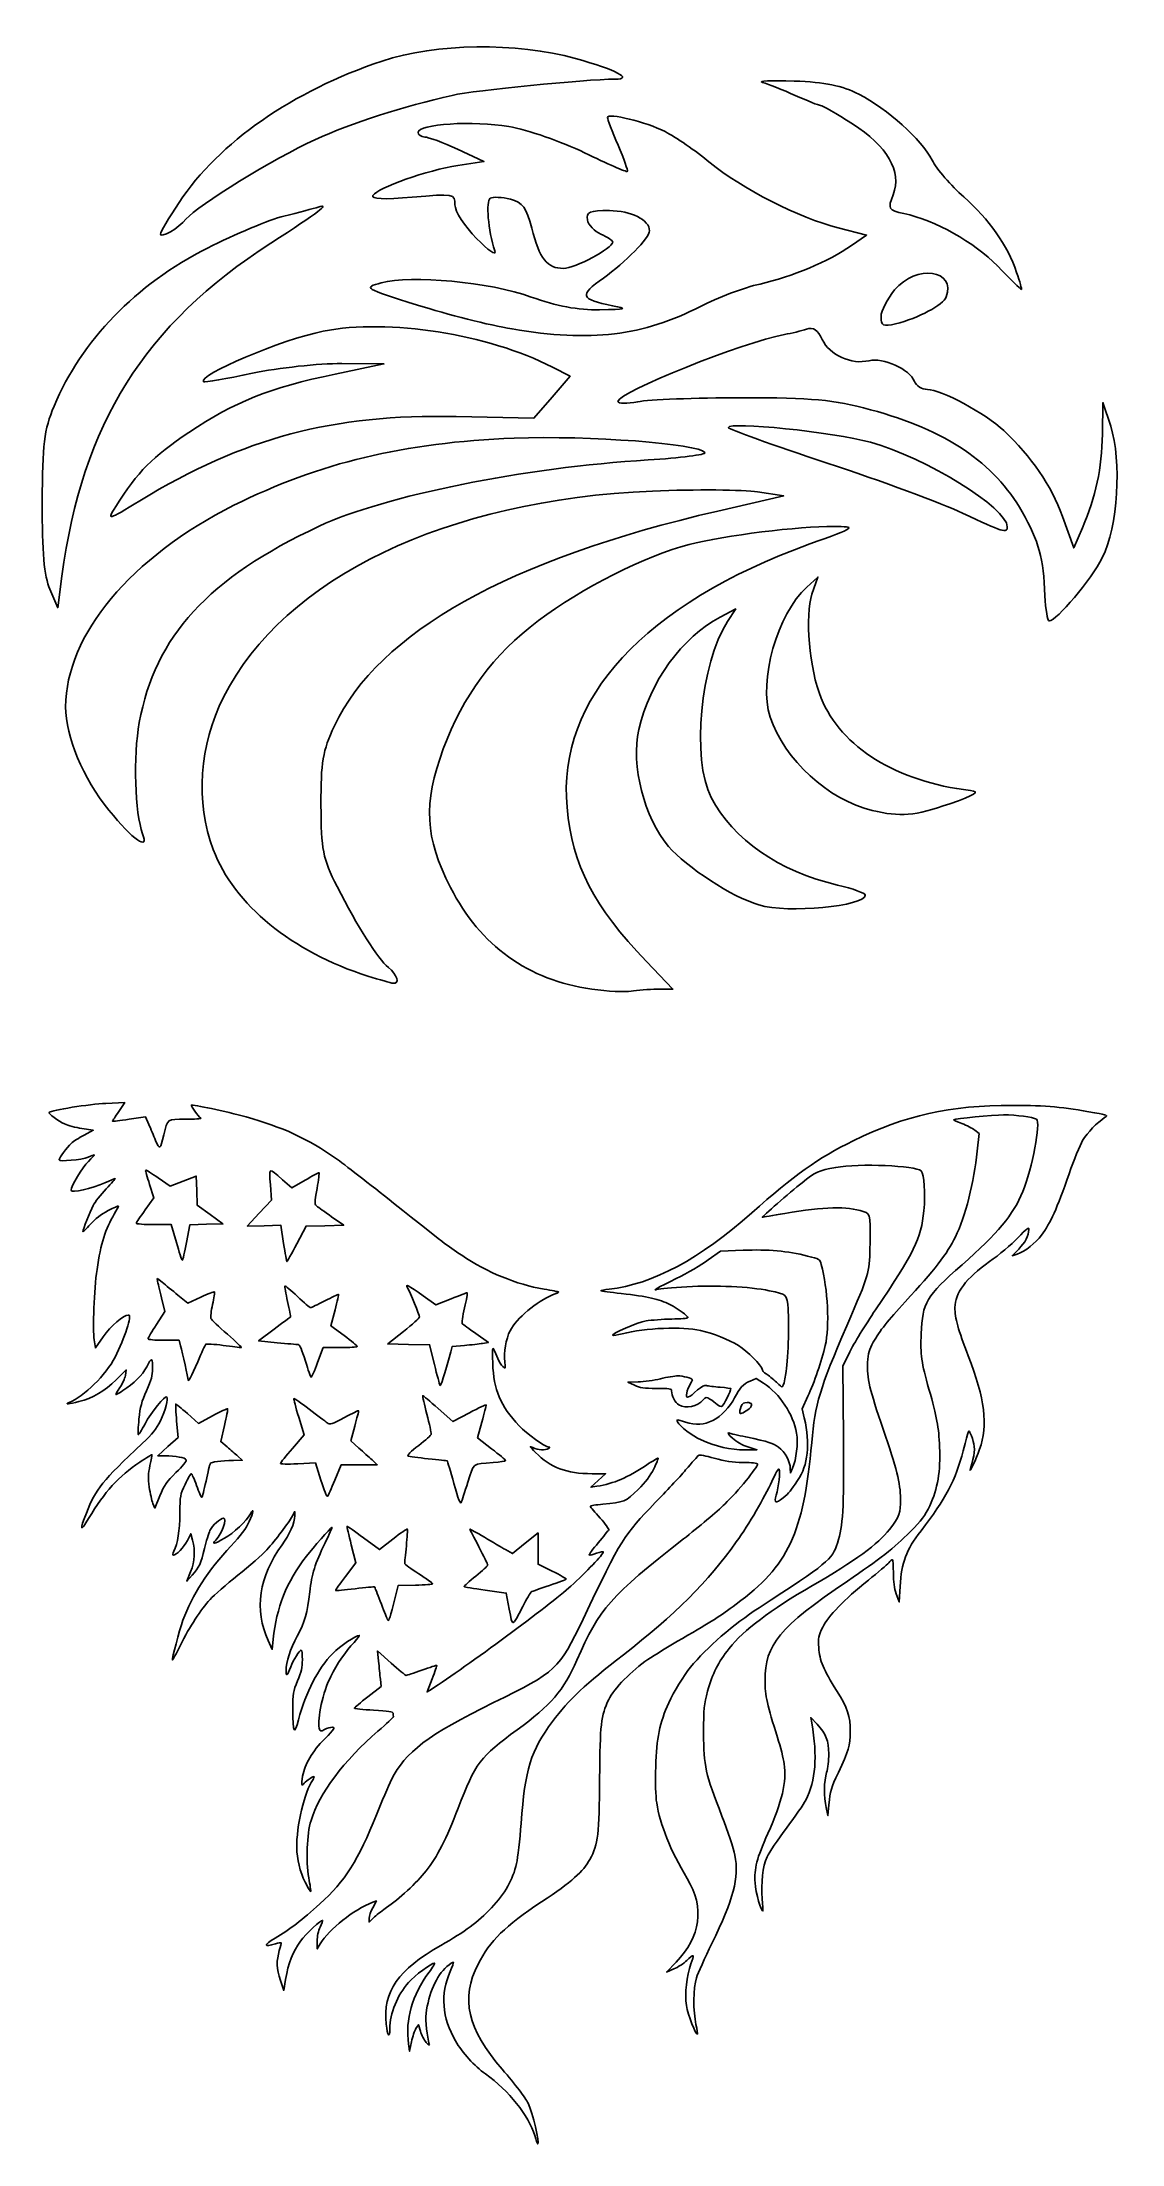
# Model space of a CAD drawing. Header units: centimetres. Extents: x -6.8 to 7, y -13.6 to 13.2.
import ezdxf

# ---------------------------------------------------------------- set-up
doc = ezdxf.new("R2010")
doc.units = ezdxf.units.CM
doc.header["$MEASUREMENT"] = 0
doc.layers.add('Layer 1', color=7, linetype='Continuous')

msp = doc.modelspace()

# ---------------------------------------------------------------- linework, layer by layer
at = {"layer": 'Layer 1'}
for points, knots in [([(-5.28788, 10.77954), (-5.28788, 10.80228), (-5.18009, 10.98327), (-5.04836, 11.18174), (-5.04836, 11.18174), (-4.53605, 11.95356), (-3.60275, 12.60369), (-2.45557, 12.98784), (-2.45557, 12.98784), (-1.77044, 13.21727), (-0.74736, 13.23044), (0.013, 13.01964), (0.013, 13.01964), (0.53271, 12.87555), (0.75729, 12.75842), (0.51758, 12.75648), (0.51758, 12.75648), (0.12391, 12.75328), (-1.27223, 12.61461), (-1.56084, 12.55004), (-1.56084, 12.55004), (-2.18528, 12.41033), (-2.83458, 12.2002), (-3.3159, 11.98207), (-3.3159, 11.98207), (-3.82624, 11.75078), (-4.81672, 11.14111), (-4.95728, 10.97175), (-4.95728, 10.97175), (-5.0551, 10.85389), (-5.28789, 10.71855), (-5.28789, 10.77955), (-5.28789, 10.77955), (-5.28789, 10.77955), (-5.28788, 10.77954), (-5.28788, 10.77954)], [0, 0, 0, 0, 0.1, 0.1, 0.1, 0.1, 0.2, 0.2, 0.2, 0.2, 0.3, 0.3, 0.3, 0.3, 0.4, 0.4, 0.4, 0.4, 0.5, 0.5, 0.5, 0.5, 0.6, 0.6, 0.6, 0.6, 0.7, 0.7, 0.7, 0.7, 0.8, 0.8, 0.8, 0.8, 1, 1, 1, 1]), ([(5.39853, 10.37194), (5.10669, 10.67308), (4.60029, 10.95702), (4.20487, 11.04123), (4.20487, 11.04123), (4.0037, 11.08407), (3.9973, 11.09526), (4.06749, 11.28121), (4.06749, 11.28121), (4.17985, 11.57889), (3.99519, 11.90028), (3.54709, 12.18692), (3.54709, 12.18692), (3.34518, 12.31608), (3.16176, 12.42176), (3.13949, 12.42176), (3.13949, 12.42176), (3.11722, 12.42176), (2.97223, 12.47898), (2.81728, 12.54892), (2.81728, 12.54892), (2.66233, 12.61886), (2.47512, 12.69309), (2.40125, 12.71388), (2.40125, 12.71388), (2.32738, 12.73467), (2.5087, 12.74289), (2.80417, 12.73215), (2.80417, 12.73215), (3.19783, 12.71784), (3.41848, 12.67298), (3.62983, 12.56428), (3.62983, 12.56428), (3.99732, 12.37528), (4.42756, 11.98748), (4.56464, 11.72168), (4.56464, 11.72168), (4.62322, 11.6081), (4.80537, 11.39682), (4.96943, 11.25217), (4.96943, 11.25217), (5.29195, 10.9678), (5.52492, 10.63511), (5.64348, 10.28961), (5.64348, 10.28961), (5.68467, 10.16957), (5.71195, 10.07136), (5.70409, 10.07136), (5.70409, 10.07136), (5.69623, 10.07136), (5.55872, 10.20662), (5.39851, 10.37193), (5.39851, 10.37193), (5.39851, 10.37193), (5.39853, 10.37194), (5.39853, 10.37194)], [0, 0, 0, 0, 0.06666667, 0.06666667, 0.06666667, 0.06666667, 0.13333333, 0.13333333, 0.13333333, 0.13333333, 0.2, 0.2, 0.2, 0.2, 0.26666667, 0.26666667, 0.26666667, 0.26666667, 0.33333333, 0.33333333, 0.33333333, 0.33333333, 0.4, 0.4, 0.4, 0.4, 0.46666667, 0.46666667, 0.46666667, 0.46666667, 0.53333333, 0.53333333, 0.53333333, 0.53333333, 0.6, 0.6, 0.6, 0.6, 0.66666667, 0.66666667, 0.66666667, 0.66666667, 0.73333333, 0.73333333, 0.73333333, 0.73333333, 0.8, 0.8, 0.8, 0.8, 0.86666667, 0.86666667, 0.86666667, 0.86666667, 1, 1, 1, 1]), ([(-0.79822, 9.56717), (-1.08054, 9.6147), (-1.62449, 9.75203), (-2.00699, 9.87236), (-2.00699, 9.87236), (-2.6943, 10.08857), (-2.6997, 10.09189), (-2.46741, 10.15601), (-2.46741, 10.15601), (-2.08579, 10.26135), (-1.0848, 10.16675), (-0.55352, 9.97513), (-0.55352, 9.97513), (-0.2327, 9.85942), (0.0445, 9.80759), (0.31948, 9.81189), (0.31948, 9.81189), (0.66199, 9.81725), (0.68682, 9.82517), (0.48508, 9.8647), (0.48508, 9.8647), (0.07209, 9.94562), (0.0547, 9.99779), (0.36736, 10.21769), (0.36736, 10.21769), (0.64853, 10.41544), (0.95644, 10.73099), (0.95711, 10.82205), (0.95711, 10.82205), (0.95811, 10.9586), (0.71806, 11.07867), (0.44407, 11.07867), (0.44407, 11.07867), (0.19249, 11.07867), (0.14546, 11.05894), (0.16385, 10.96115), (0.16385, 10.96115), (0.17601, 10.89651), (0.25377, 10.8138), (0.33666, 10.77734), (0.33666, 10.77734), (0.41955, 10.74088), (0.48699, 10.69555), (0.48653, 10.67661), (0.48653, 10.67661), (0.4846, 10.59653), (0.00601, 10.33998), (-0.14144, 10.33998), (-0.14144, 10.33998), (-0.34939, 10.33998), (-0.4469, 10.46378), (-0.54652, 10.8543), (-0.54652, 10.8543), (-0.61352, 11.11693), (-0.66057, 11.18041), (-0.81977, 11.22299), (-0.81977, 11.22299), (-0.92555, 11.25128), (-1.0406, 11.25681), (-1.07544, 11.23527), (-1.07544, 11.23527), (-1.13572, 11.19802), (-1.10363, 10.82873), (-1.01713, 10.5641), (-1.01713, 10.5641), (-0.99492, 10.49616), (-1.10048, 10.56779), (-1.25202, 10.72351), (-1.25202, 10.72351), (-1.4034, 10.87905), (-1.52725, 11.07183), (-1.52725, 11.15189), (-1.52725, 11.15189), (-1.52725, 11.29316), (-1.54336, 11.29606), (-2.07169, 11.24998), (-2.07169, 11.24998), (-2.43397, 11.21838), (-2.60205, 11.22526), (-2.57407, 11.27054), (-2.57407, 11.27054), (-2.51252, 11.37012), (-1.87604, 11.59554), (-1.49104, 11.6541), (-1.49104, 11.6541), (-1.49104, 11.6541), (-1.15791, 11.70477), (-1.15791, 11.70477), (-1.15791, 11.70477), (-1.15791, 11.70477), (-1.49368, 11.86093), (-1.49368, 11.86093), (-1.49368, 11.86093), (-1.67835, 11.94682), (-1.86722, 12.01748), (-1.91339, 12.01795), (-1.91339, 12.01795), (-1.95956, 12.01842), (-1.99733, 12.04555), (-1.99733, 12.07823), (-1.99733, 12.07823), (-1.99733, 12.18468), (-1.28845, 12.2294), (-0.83969, 12.15125), (-0.83969, 12.15125), (-0.59872, 12.10929), (-0.16386, 11.959), (0.12668, 11.81729), (0.12668, 11.81729), (0.41722, 11.67557), (0.66332, 11.56801), (0.67357, 11.57825), (0.67357, 11.57825), (0.68382, 11.5885), (0.631, 11.73965), (0.5562, 11.91415), (0.5562, 11.91415), (0.4814, 12.08865), (0.4202, 12.24738), (0.4202, 12.2669), (0.4202, 12.2669), (0.4202, 12.33169), (0.91387, 12.21098), (1.15777, 12.08655), (1.15777, 12.08655), (1.28986, 12.01916), (1.54715, 11.84072), (1.72953, 11.69001), (1.72953, 11.69001), (2.12639, 11.36206), (2.86853, 10.98479), (3.36734, 10.85742), (3.36734, 10.85742), (3.36734, 10.85742), (3.72904, 10.76506), (3.72904, 10.76506), (3.72904, 10.76506), (3.72904, 10.76506), (3.53522, 10.63142), (3.53522, 10.63142), (3.53522, 10.63142), (3.23854, 10.42685), (2.77626, 10.23272), (2.36767, 10.14111), (2.36767, 10.14111), (2.16453, 10.09557), (1.82242, 9.96736), (1.60742, 9.8562), (1.60742, 9.8562), (0.87464, 9.47734), (0.20977, 9.39745), (-0.79823, 9.56715), (-0.79823, 9.56715), (-0.79823, 9.56715), (-0.79822, 9.56717), (-0.79822, 9.56717)], [0, 0, 0, 0, 0.025, 0.025, 0.025, 0.025, 0.05, 0.05, 0.05, 0.05, 0.075, 0.075, 0.075, 0.075, 0.1, 0.1, 0.1, 0.1, 0.125, 0.125, 0.125, 0.125, 0.15, 0.15, 0.15, 0.15, 0.175, 0.175, 0.175, 0.175, 0.2, 0.2, 0.2, 0.2, 0.225, 0.225, 0.225, 0.225, 0.25, 0.25, 0.25, 0.25, 0.275, 0.275, 0.275, 0.275, 0.3, 0.3, 0.3, 0.3, 0.325, 0.325, 0.325, 0.325, 0.35, 0.35, 0.35, 0.35, 0.375, 0.375, 0.375, 0.375, 0.4, 0.4, 0.4, 0.4, 0.425, 0.425, 0.425, 0.425, 0.45, 0.45, 0.45, 0.45, 0.475, 0.475, 0.475, 0.475, 0.5, 0.5, 0.5, 0.5, 0.525, 0.525, 0.525, 0.525, 0.55, 0.55, 0.55, 0.55, 0.575, 0.575, 0.575, 0.575, 0.6, 0.6, 0.6, 0.6, 0.625, 0.625, 0.625, 0.625, 0.65, 0.65, 0.65, 0.65, 0.675, 0.675, 0.675, 0.675, 0.7, 0.7, 0.7, 0.7, 0.725, 0.725, 0.725, 0.725, 0.75, 0.75, 0.75, 0.75, 0.775, 0.775, 0.775, 0.775, 0.8, 0.8, 0.8, 0.8, 0.825, 0.825, 0.825, 0.825, 0.85, 0.85, 0.85, 0.85, 0.875, 0.875, 0.875, 0.875, 0.9, 0.9, 0.9, 0.9, 0.925, 0.925, 0.925, 0.925, 0.95, 0.95, 0.95, 0.95, 1, 1, 1, 1]), ([(-6.69856, 6.2436), (-6.7709, 6.41313), (-6.79809, 6.72195), (-6.79614, 7.35164), (-6.79614, 7.35164), (-6.79382, 8.09818), (-6.77179, 8.27644), (-6.64403, 8.58225), (-6.64403, 8.58225), (-6.2923, 9.42418), (-5.60277, 10.13491), (-4.68725, 10.59922), (-4.68725, 10.59922), (-4.33431, 10.77821), (-3.89444, 10.96227), (-3.70976, 11.00824), (-3.70976, 11.00824), (-3.52509, 11.05421), (-3.32866, 11.10576), (-3.27326, 11.12281), (-3.27326, 11.12281), (-3.11566, 11.1713), (-3.25311, 11.06677), (-3.87765, 10.66319), (-3.87765, 10.66319), (-5.49374, 9.61884), (-6.28674, 8.3547), (-6.54477, 6.41149), (-6.54477, 6.41149), (-6.54477, 6.41149), (-6.59827, 6.00857), (-6.59827, 6.00857), (-6.59827, 6.00857), (-6.59827, 6.00857), (-6.69856, 6.24361), (-6.69856, 6.24361), (-6.69856, 6.24361), (-6.69856, 6.24361), (-6.69856, 6.2436), (-6.69856, 6.2436)], [0, 0, 0, 0, 0.09090909, 0.09090909, 0.09090909, 0.09090909, 0.18181818, 0.18181818, 0.18181818, 0.18181818, 0.27272727, 0.27272727, 0.27272727, 0.27272727, 0.36363636, 0.36363636, 0.36363636, 0.36363636, 0.45454545, 0.45454545, 0.45454545, 0.45454545, 0.54545455, 0.54545455, 0.54545455, 0.54545455, 0.63636364, 0.63636364, 0.63636364, 0.63636364, 0.72727273, 0.72727273, 0.72727273, 0.72727273, 0.81818182, 0.81818182, 0.81818182, 0.81818182, 1, 1, 1, 1]), ([(3.91222, 9.72317), (3.91222, 9.79821), (3.99045, 9.95258), (4.08607, 10.06622), (4.08607, 10.06622), (4.36288, 10.39519), (4.87811, 10.32444), (4.74434, 9.97583), (4.74434, 9.97583), (4.70454, 9.87212), (4.39136, 9.70618), (4.09689, 9.63277), (4.09689, 9.63277), (3.94092, 9.59389), (3.91222, 9.60794), (3.91222, 9.72317)], [0, 0, 0, 0, 0.2, 0.2, 0.2, 0.2, 0.4, 0.4, 0.4, 0.4, 0.6, 0.6, 0.6, 0.6, 1, 1, 1, 1]), ([(-5.85809, 7.3004), (-5.57146, 7.75145), (-5.39229, 7.93272), (-4.92272, 8.24679), (-4.92272, 8.24679), (-4.33281, 8.64135), (-3.90047, 8.81366), (-3.05485, 8.99126), (-3.05485, 8.99126), (-3.05485, 8.99126), (-2.43383, 9.12169), (-2.43383, 9.12169), (-2.43383, 9.12169), (-2.43383, 9.12169), (-2.97106, 9.1253), (-2.97106, 9.1253), (-2.97106, 9.1253), (-3.26654, 9.12729), (-3.78027, 9.07165), (-4.11268, 9.00165), (-4.11268, 9.00165), (-4.44509, 8.93166), (-4.72556, 8.88275), (-4.73595, 8.89298), (-4.73595, 8.89298), (-4.82019, 8.97591), (-3.73213, 9.43602), (-3.20786, 9.53916), (-3.20786, 9.53916), (-2.37262, 9.70348), (-1.10999, 9.505), (-0.28189, 9.07919), (-0.28189, 9.07919), (-0.28189, 9.07919), (-0.05657, 8.96333), (-0.05657, 8.96333), (-0.05657, 8.96333), (-0.05657, 8.96333), (-0.28777, 8.69601), (-0.28777, 8.69601), (-0.28777, 8.69601), (-0.28777, 8.69601), (-0.51897, 8.42869), (-0.51897, 8.42869), (-0.51897, 8.42869), (-0.51897, 8.42869), (-1.50998, 8.44928), (-1.50998, 8.44928), (-1.50998, 8.44928), (-3.09169, 8.48214), (-4.21812, 8.18241), (-5.548, 7.37479), (-5.548, 7.37479), (-5.9676, 7.11997), (-5.97369, 7.11851), (-5.85809, 7.30041), (-5.85809, 7.30041), (-5.85809, 7.30041), (-5.85809, 7.3004), (-5.85809, 7.3004)], [0, 0, 0, 0, 0.0625, 0.0625, 0.0625, 0.0625, 0.125, 0.125, 0.125, 0.125, 0.1875, 0.1875, 0.1875, 0.1875, 0.25, 0.25, 0.25, 0.25, 0.3125, 0.3125, 0.3125, 0.3125, 0.375, 0.375, 0.375, 0.375, 0.4375, 0.4375, 0.4375, 0.4375, 0.5, 0.5, 0.5, 0.5, 0.5625, 0.5625, 0.5625, 0.5625, 0.625, 0.625, 0.625, 0.625, 0.6875, 0.6875, 0.6875, 0.6875, 0.75, 0.75, 0.75, 0.75, 0.8125, 0.8125, 0.8125, 0.8125, 0.875, 0.875, 0.875, 0.875, 1, 1, 1, 1]), ([(6.00532, 6.15965), (5.98415, 6.65011), (5.92946, 6.85177), (5.71448, 7.23213), (5.71448, 7.23213), (5.35992, 7.85943), (4.7375, 8.27849), (3.77744, 8.53629), (3.77744, 8.53629), (3.29526, 8.66576), (3.041, 8.68934), (2.13263, 8.68881), (2.13263, 8.68881), (1.54167, 8.68847), (0.94484, 8.66562), (0.80634, 8.63804), (0.80634, 8.63804), (0.66783, 8.61046), (0.55452, 8.61194), (0.55452, 8.64131), (0.55452, 8.64131), (0.55454, 8.75792), (2.15312, 9.4011), (2.68067, 9.49677), (2.68067, 9.49677), (2.7677, 9.51255), (2.89403, 9.54296), (2.96141, 9.56435), (2.96141, 9.56435), (3.04861, 9.59203), (3.10628, 9.55417), (3.16147, 9.43304), (3.16147, 9.43304), (3.25133, 9.23581), (3.5366, 9.10667), (3.75907, 9.16251), (3.75907, 9.16251), (3.93664, 9.20708), (4.28014, 9.05066), (4.33846, 8.89868), (4.33846, 8.89868), (4.36024, 8.84191), (4.43495, 8.79547), (4.50448, 8.79547), (4.50448, 8.79547), (4.67687, 8.79547), (5.24641, 8.48826), (5.47977, 8.2694), (5.47977, 8.2694), (5.83675, 7.9346), (6.08246, 7.57449), (6.22779, 7.17313), (6.22779, 7.17313), (6.22779, 7.17313), (6.3728, 6.77264), (6.3728, 6.77264), (6.3728, 6.77264), (6.3728, 6.77264), (6.48271, 7.02857), (6.48271, 7.02857), (6.48271, 7.02857), (6.65447, 7.42853), (6.73132, 7.78728), (6.73894, 8.22466), (6.73894, 8.22466), (6.73894, 8.22466), (6.74595, 8.62758), (6.74595, 8.62758), (6.74595, 8.62758), (6.74595, 8.62758), (6.84425, 8.32539), (6.84425, 8.32539), (6.84425, 8.32539), (6.98812, 7.88307), (6.93405, 7.03538), (6.73715, 6.64654), (6.73715, 6.64654), (6.59516, 6.36614), (6.15367, 5.84069), (6.06005, 5.84069), (6.06005, 5.84069), (6.03751, 5.84069), (6.01288, 5.98423), (6.00531, 6.15967), (6.00531, 6.15967), (6.00531, 6.15967), (6.00532, 6.15965), (6.00532, 6.15965)], [0, 0, 0, 0, 0.04347826, 0.04347826, 0.04347826, 0.04347826, 0.08695652, 0.08695652, 0.08695652, 0.08695652, 0.13043478, 0.13043478, 0.13043478, 0.13043478, 0.17391304, 0.17391304, 0.17391304, 0.17391304, 0.2173913, 0.2173913, 0.2173913, 0.2173913, 0.26086957, 0.26086957, 0.26086957, 0.26086957, 0.30434783, 0.30434783, 0.30434783, 0.30434783, 0.34782609, 0.34782609, 0.34782609, 0.34782609, 0.39130435, 0.39130435, 0.39130435, 0.39130435, 0.43478261, 0.43478261, 0.43478261, 0.43478261, 0.47826087, 0.47826087, 0.47826087, 0.47826087, 0.52173913, 0.52173913, 0.52173913, 0.52173913, 0.56521739, 0.56521739, 0.56521739, 0.56521739, 0.60869565, 0.60869565, 0.60869565, 0.60869565, 0.65217391, 0.65217391, 0.65217391, 0.65217391, 0.69565217, 0.69565217, 0.69565217, 0.69565217, 0.73913043, 0.73913043, 0.73913043, 0.73913043, 0.7826087, 0.7826087, 0.7826087, 0.7826087, 0.82608696, 0.82608696, 0.82608696, 0.82608696, 0.86956522, 0.86956522, 0.86956522, 0.86956522, 0.91304348, 0.91304348, 0.91304348, 0.91304348, 1, 1, 1, 1]), ([(4.95311, 7.21696), (4.69457, 7.3396), (3.91642, 7.62682), (3.22389, 7.85523), (3.22389, 7.85523), (2.53136, 8.08364), (1.96475, 8.2874), (1.96475, 8.30804), (1.96475, 8.30804), (1.96475, 8.38959), (3.30365, 8.25128), (3.77791, 8.12074), (3.77791, 8.12074), (4.48375, 7.92645), (5.52391, 7.28279), (5.52391, 7.04029), (5.52391, 7.04029), (5.52391, 6.95506), (5.47017, 6.9717), (4.9531, 7.21697), (4.9531, 7.21697), (4.9531, 7.21697), (4.95311, 7.21696), (4.95311, 7.21696)], [0, 0, 0, 0, 0.14285714, 0.14285714, 0.14285714, 0.14285714, 0.28571429, 0.28571429, 0.28571429, 0.28571429, 0.42857143, 0.42857143, 0.42857143, 0.42857143, 0.57142857, 0.57142857, 0.57142857, 0.57142857, 0.71428571, 0.71428571, 0.71428571, 0.71428571, 1, 1, 1, 1]), ([(-5.94445, 3.42421), (-6.27472, 3.83239), (-6.49665, 4.36247), (-6.49665, 4.74313), (-6.49665, 4.74313), (-6.49665, 5.65927), (-5.66147, 6.65918), (-4.34772, 7.3159), (-4.34772, 7.3159), (-3.25833, 7.86047), (-2.17943, 8.11891), (-0.77074, 8.17275), (-0.77074, 8.17275), (0.18177, 8.20915), (1.59277, 8.10252), (1.66303, 7.98883), (1.66303, 7.98883), (1.67918, 7.9627), (1.35326, 7.92062), (0.93878, 7.89532), (0.93878, 7.89532), (-0.6397, 7.79896), (-2.42877, 7.43878), (-3.25919, 7.05018), (-3.25919, 7.05018), (-4.67614, 6.38711), (-5.35485, 5.64633), (-5.55699, 4.54223), (-5.55699, 4.54223), (-5.63499, 4.11621), (-5.61265, 3.37898), (-5.51396, 3.12179), (-5.51396, 3.12179), (-5.42755, 2.8966), (-5.63608, 3.0431), (-5.94446, 3.42422), (-5.94446, 3.42422), (-5.94446, 3.42422), (-5.94445, 3.42421), (-5.94445, 3.42421)], [0, 0, 0, 0, 0.09090909, 0.09090909, 0.09090909, 0.09090909, 0.18181818, 0.18181818, 0.18181818, 0.18181818, 0.27272727, 0.27272727, 0.27272727, 0.27272727, 0.36363636, 0.36363636, 0.36363636, 0.36363636, 0.45454545, 0.45454545, 0.45454545, 0.45454545, 0.54545455, 0.54545455, 0.54545455, 0.54545455, 0.63636364, 0.63636364, 0.63636364, 0.63636364, 0.72727273, 0.72727273, 0.72727273, 0.72727273, 0.81818182, 0.81818182, 0.81818182, 0.81818182, 1, 1, 1, 1]), ([(-2.63958, 1.30653), (-3.60628, 1.61191), (-4.34727, 2.21806), (-4.61193, 2.91997), (-4.61193, 2.91997), (-4.83914, 3.52257), (-4.78991, 4.26038), (-4.482, 4.867), (-4.482, 4.867), (-3.7065, 6.39486), (-1.63974, 7.38773), (0.99308, 7.49721), (0.99308, 7.49721), (1.54823, 7.5203), (2.15262, 7.5159), (2.33616, 7.48745), (2.33616, 7.48745), (2.33616, 7.48745), (2.66987, 7.43571), (2.66987, 7.43571), (2.66987, 7.43571), (2.66987, 7.43571), (1.83044, 7.24235), (1.83044, 7.24235), (1.83044, 7.24235), (-0.83799, 6.62768), (-2.50555, 5.69323), (-3.06598, 4.49854), (-3.06598, 4.49854), (-3.21542, 4.17997), (-3.23937, 4.03911), (-3.23744, 3.49028), (-3.23744, 3.49028), (-3.23541, 2.91482), (-3.21517, 2.81284), (-3.03079, 2.44939), (-3.03079, 2.44939), (-2.76744, 1.93026), (-2.51445, 1.53114), (-2.37582, 1.41608), (-2.37582, 1.41608), (-2.26259, 1.32211), (-2.22726, 1.20194), (-2.31632, 1.21368), (-2.31632, 1.21368), (-2.34402, 1.21733), (-2.48949, 1.25911), (-2.63958, 1.30653)], [0, 0, 0, 0, 0.07692308, 0.07692308, 0.07692308, 0.07692308, 0.15384615, 0.15384615, 0.15384615, 0.15384615, 0.23076923, 0.23076923, 0.23076923, 0.23076923, 0.30769231, 0.30769231, 0.30769231, 0.30769231, 0.38461538, 0.38461538, 0.38461538, 0.38461538, 0.46153846, 0.46153846, 0.46153846, 0.46153846, 0.53846154, 0.53846154, 0.53846154, 0.53846154, 0.61538462, 0.61538462, 0.61538462, 0.61538462, 0.69230769, 0.69230769, 0.69230769, 0.69230769, 0.76923077, 0.76923077, 0.76923077, 0.76923077, 0.84615385, 0.84615385, 0.84615385, 0.84615385, 1, 1, 1, 1]), ([(0.21875, 1.13936), (-0.59079, 1.25285), (-1.20262, 1.69347), (-1.58349, 2.43729), (-1.58349, 2.43729), (-1.91098, 3.07685), (-1.93313, 3.50364), (-1.67529, 4.20573), (-1.67529, 4.20573), (-1.42635, 4.88357), (-1.0388, 5.40624), (-0.46031, 5.84434), (-0.46031, 5.84434), (0.08023, 6.2537), (0.91777, 6.67666), (1.46109, 6.81467), (1.46109, 6.81467), (1.92302, 6.932), (2.86405, 7.04964), (3.30783, 7.04552), (3.30783, 7.04552), (3.60624, 7.04275), (3.60243, 7.03996), (3.00343, 6.82235), (3.00343, 6.82235), (0.88784, 6.0538), (-0.22544, 4.84622), (-0.09602, 3.46036), (-0.09602, 3.46036), (-0.0268, 2.71914), (0.24189, 2.1973), (0.91725, 1.49243), (0.91725, 1.49243), (0.91725, 1.49243), (1.25505, 1.13987), (1.25505, 1.13987), (1.25505, 1.13987), (1.25505, 1.13987), (1.05588, 1.13895), (1.05588, 1.13895), (1.05588, 1.13895), (0.94634, 1.13841), (0.79627, 1.12668), (0.7224, 1.1128), (0.7224, 1.1128), (0.64853, 1.09892), (0.42189, 1.11087), (0.21874, 1.13934), (0.21874, 1.13934), (0.21874, 1.13934), (0.21875, 1.13936), (0.21875, 1.13936)], [0, 0, 0, 0, 0.07142857, 0.07142857, 0.07142857, 0.07142857, 0.14285714, 0.14285714, 0.14285714, 0.14285714, 0.21428571, 0.21428571, 0.21428571, 0.21428571, 0.28571429, 0.28571429, 0.28571429, 0.28571429, 0.35714286, 0.35714286, 0.35714286, 0.35714286, 0.42857143, 0.42857143, 0.42857143, 0.42857143, 0.5, 0.5, 0.5, 0.5, 0.57142857, 0.57142857, 0.57142857, 0.57142857, 0.64285714, 0.64285714, 0.64285714, 0.64285714, 0.71428571, 0.71428571, 0.71428571, 0.71428571, 0.78571429, 0.78571429, 0.78571429, 0.78571429, 0.85714286, 0.85714286, 0.85714286, 0.85714286, 1, 1, 1, 1]), ([(3.8002, 3.42039), (3.23957, 3.55392), (2.67664, 4.0691), (2.49718, 4.61287), (2.49718, 4.61287), (2.34532, 5.07302), (2.58691, 5.92931), (2.965, 6.27097), (2.965, 6.27097), (2.965, 6.27097), (3.10676, 6.39908), (3.10676, 6.39908), (3.10676, 6.39908), (3.10676, 6.39908), (3.03075, 6.18104), (3.03075, 6.18104), (3.03075, 6.18104), (2.93791, 5.91472), (2.99935, 5.21565), (3.14729, 4.85509), (3.14729, 4.85509), (3.4069, 4.22236), (4.10963, 3.78744), (5.05383, 3.67514), (5.05383, 3.67514), (5.18095, 3.66002), (5.11663, 3.61885), (4.78896, 3.50557), (4.78896, 3.50557), (4.33965, 3.35025), (4.15975, 3.33475), (3.80019, 3.42039), (3.80019, 3.42039), (3.80019, 3.42039), (3.8002, 3.42039), (3.8002, 3.42039)], [0, 0, 0, 0, 0.1, 0.1, 0.1, 0.1, 0.2, 0.2, 0.2, 0.2, 0.3, 0.3, 0.3, 0.3, 0.4, 0.4, 0.4, 0.4, 0.5, 0.5, 0.5, 0.5, 0.6, 0.6, 0.6, 0.6, 0.7, 0.7, 0.7, 0.7, 0.8, 0.8, 0.8, 0.8, 1, 1, 1, 1]), ([(2.35377, 2.21355), (2.00924, 2.31741), (1.43093, 2.69268), (1.20045, 2.96194), (1.20045, 2.96194), (0.88729, 3.3278), (0.7179, 3.99447), (0.8211, 4.45497), (0.8211, 4.45497), (0.95638, 5.05862), (1.37577, 5.63731), (1.86062, 5.88933), (1.86062, 5.88933), (1.86062, 5.88933), (2.05868, 5.99228), (2.05868, 5.99228), (2.05868, 5.99228), (2.05868, 5.99228), (1.95412, 5.83253), (1.95412, 5.83253), (1.95412, 5.83253), (1.6046, 5.29854), (1.49036, 4.0742), (1.74463, 3.58746), (1.74463, 3.58746), (2.0276, 3.04579), (2.60258, 2.64674), (3.35819, 2.46761), (3.35819, 2.46761), (3.5521, 2.42164), (3.71075, 2.36455), (3.71075, 2.34074), (3.71075, 2.34074), (3.71075, 2.19576), (2.72063, 2.10295), (2.35377, 2.21354), (2.35377, 2.21354), (2.35377, 2.21354), (2.35377, 2.21355), (2.35377, 2.21355)], [0, 0, 0, 0, 0.09090909, 0.09090909, 0.09090909, 0.09090909, 0.18181818, 0.18181818, 0.18181818, 0.18181818, 0.27272727, 0.27272727, 0.27272727, 0.27272727, 0.36363636, 0.36363636, 0.36363636, 0.36363636, 0.45454545, 0.45454545, 0.45454545, 0.45454545, 0.54545455, 0.54545455, 0.54545455, 0.54545455, 0.63636364, 0.63636364, 0.63636364, 0.63636364, 0.72727273, 0.72727273, 0.72727273, 0.72727273, 0.81818182, 0.81818182, 0.81818182, 0.81818182, 1, 1, 1, 1]), ([(-3.41549, -10.31072), (-3.4848, -10.18741), (-3.53265, -10.02506), (-3.54456, -9.87283), (-3.54456, -9.87283), (-3.56331, -9.63325), (-3.4646, -9.15638), (-3.36164, -8.98914), (-3.36164, -8.98914), (-3.34065, -8.95505), (-3.32348, -8.92212), (-3.32348, -8.91597), (-3.32348, -8.91597), (-3.32348, -8.89956), (-3.42368, -8.96549), (-3.45107, -8.99993), (-3.45107, -8.99993), (-3.48713, -9.04525), (-3.49223, -9.02276), (-3.47167, -8.90914), (-3.47167, -8.90914), (-3.44346, -8.75321), (-3.35013, -8.59536), (-3.18905, -8.43113), (-3.18905, -8.43113), (-3.06396, -8.30359), (-3.05109, -8.28441), (-3.0906, -8.28441), (-3.0906, -8.28441), (-3.1156, -8.28441), (-3.16099, -8.29731), (-3.19148, -8.31307), (-3.19148, -8.31307), (-3.24517, -8.34083), (-3.24728, -8.34023), (-3.25894, -8.2938), (-3.25894, -8.2938), (-3.28788, -8.17851), (-3.2101, -7.82874), (-3.11246, -7.63509), (-3.11246, -7.63509), (-3.03441, -7.48029), (-2.91913, -7.31167), (-2.81541, -7.2006), (-2.81541, -7.2006), (-2.76923, -7.15114), (-2.73899, -7.11076), (-2.74823, -7.11085), (-2.74823, -7.11085), (-2.79489, -7.11134), (-2.98663, -7.24376), (-3.0882, -7.34562), (-3.0882, -7.34562), (-3.27527, -7.53324), (-3.429, -7.83107), (-3.5239, -8.18975), (-3.5239, -8.18975), (-3.57789, -8.39379), (-3.59706, -8.35926), (-3.59747, -8.05723), (-3.59747, -8.05723), (-3.59775, -7.85422), (-3.59362, -7.82958), (-3.53635, -7.69231), (-3.53635, -7.69231), (-3.48857, -7.57778), (-3.47494, -7.51789), (-3.47494, -7.42254), (-3.47494, -7.42254), (-3.47494, -7.35513), (-3.48133, -7.30004), (-3.48914, -7.30011), (-3.48914, -7.30011), (-3.51217, -7.30032), (-3.58809, -7.42169), (-3.62344, -7.51482), (-3.62344, -7.51482), (-3.66677, -7.62898), (-3.68319, -7.64213), (-3.68319, -7.56268), (-3.68319, -7.56268), (-3.68319, -7.4509), (-3.62904, -7.28225), (-3.5417, -7.12203), (-3.5417, -7.12203), (-3.44356, -6.94198), (-3.4088, -6.82074), (-3.37981, -6.55733), (-3.37981, -6.55733), (-3.35444, -6.32674), (-3.31447, -6.19862), (-3.18425, -5.93048), (-3.18425, -5.93048), (-3.13029, -5.81936), (-3.09085, -5.73063), (-3.09661, -5.7333), (-3.09661, -5.7333), (-3.11947, -5.74389), (-3.3387, -5.99088), (-3.42018, -6.09784), (-3.42018, -6.09784), (-3.68008, -6.439), (-3.80547, -6.7513), (-3.84586, -7.15799), (-3.84586, -7.15799), (-3.84586, -7.15799), (-3.85902, -7.29051), (-3.85902, -7.29051), (-3.85902, -7.29051), (-3.85902, -7.29051), (-3.91128, -7.17692), (-3.91128, -7.17692), (-3.91128, -7.17692), (-4.09071, -6.78695), (-4.0279, -6.35508), (-3.73386, -5.95704), (-3.73386, -5.95704), (-3.64391, -5.83528), (-3.57036, -5.66823), (-3.5708, -5.5867), (-3.5708, -5.5867), (-3.5708, -5.5867), (-3.57111, -5.52991), (-3.57111, -5.52991), (-3.57111, -5.52991), (-3.57111, -5.52991), (-3.60168, -5.5867), (-3.60168, -5.5867), (-3.60168, -5.5867), (-3.64897, -5.67454), (-3.81739, -5.89663), (-3.92965, -6.01917), (-3.92965, -6.01917), (-3.9854, -6.08002), (-4.15081, -6.22575), (-4.29724, -6.343), (-4.29724, -6.343), (-4.44367, -6.46025), (-4.60372, -6.59941), (-4.65291, -6.65224), (-4.65291, -6.65224), (-4.77061, -6.77865), (-4.91304, -6.99874), (-5.03217, -7.23827), (-5.03217, -7.23827), (-5.0852, -7.3449), (-5.13108, -7.42966), (-5.13413, -7.42661), (-5.13413, -7.42661), (-5.14384, -7.4169), (-5.04603, -7.04916), (-4.99885, -6.91799), (-4.99885, -6.91799), (-4.8826, -6.59485), (-4.67877, -6.27929), (-4.38663, -5.97018), (-4.38663, -5.97018), (-4.25736, -5.8334), (-4.19467, -5.74973), (-4.15361, -5.65917), (-4.15361, -5.65917), (-4.10023, -5.54145), (-4.08928, -5.46814), (-4.13892, -5.5609), (-4.13892, -5.5609), (-4.18549, -5.64792), (-4.35624, -5.8084), (-4.46987, -5.87195), (-4.46987, -5.87195), (-4.60537, -5.94773), (-4.63237, -5.95329), (-4.57845, -5.89432), (-4.57845, -5.89432), (-4.50008, -5.80861), (-4.43166, -5.61508), (-4.47972, -5.61508), (-4.47972, -5.61508), (-4.5219, -5.61508), (-4.62378, -5.70629), (-4.65494, -5.77196), (-4.65494, -5.77196), (-4.67174, -5.80736), (-4.70279, -5.91056), (-4.72395, -6.00131), (-4.72395, -6.00131), (-4.76839, -6.19189), (-4.79063, -6.23993), (-4.88255, -6.34393), (-4.88255, -6.34393), (-4.88255, -6.34393), (-4.94948, -6.41965), (-4.94948, -6.41965), (-4.94948, -6.41965), (-4.94948, -6.41965), (-4.90127, -6.29843), (-4.90127, -6.29843), (-4.90127, -6.29843), (-4.8485, -6.16575), (-4.84042, -6.03056), (-4.87712, -5.89427), (-4.87712, -5.89427), (-4.87712, -5.89427), (-4.89876, -5.81389), (-4.89876, -5.81389), (-4.89876, -5.81389), (-4.89876, -5.81389), (-4.94323, -5.90139), (-4.94323, -5.90139), (-4.94323, -5.90139), (-4.98565, -5.98486), (-5.08565, -6.08836), (-5.12388, -6.08836), (-5.12388, -6.08836), (-5.13376, -6.08836), (-5.12999, -6.06493), (-5.1155, -6.0363), (-5.1155, -6.0363), (-5.06536, -5.93721), (-5.03964, -5.77502), (-5.0382, -5.54882), (-5.0382, -5.54882), (-5.03681, -5.33149), (-5.03396, -5.3157), (-4.97242, -5.18439), (-4.97242, -5.18439), (-4.93704, -5.1089), (-4.90147, -5.04714), (-4.89337, -5.04714), (-4.89337, -5.04714), (-4.88528, -5.04714), (-4.85459, -5.11527), (-4.82518, -5.19854), (-4.82518, -5.19854), (-4.79577, -5.28181), (-4.76632, -5.34996), (-4.75973, -5.34999), (-4.75973, -5.34999), (-4.75314, -5.35001), (-4.72846, -5.25694), (-4.70489, -5.14314), (-4.70489, -5.14314), (-4.68132, -5.02935), (-4.65678, -4.92775), (-4.65036, -4.91736), (-4.65036, -4.91736), (-4.63699, -4.89573), (-4.52009, -4.87989), (-4.35523, -4.87738), (-4.35523, -4.87738), (-4.35523, -4.87738), (-4.24164, -4.87565), (-4.24164, -4.87565), (-4.24164, -4.87565), (-4.24164, -4.87565), (-4.29875, -4.82414), (-4.29875, -4.82414), (-4.29875, -4.82414), (-4.33016, -4.79581), (-4.39203, -4.74191), (-4.43624, -4.70435), (-4.43624, -4.70435), (-4.43624, -4.70435), (-4.51662, -4.63607), (-4.51662, -4.63607), (-4.51662, -4.63607), (-4.51662, -4.63607), (-4.46842, -4.43206), (-4.46842, -4.43206), (-4.46842, -4.43206), (-4.44191, -4.31986), (-4.42432, -4.22395), (-4.42933, -4.21894), (-4.42933, -4.21894), (-4.43434, -4.21393), (-4.52014, -4.25387), (-4.62, -4.30771), (-4.62, -4.30771), (-4.62, -4.30771), (-4.80156, -4.40559), (-4.80156, -4.40559), (-4.80156, -4.40559), (-4.80156, -4.40559), (-4.94326, -4.27877), (-4.94326, -4.27877), (-4.94326, -4.27877), (-5.02119, -4.20902), (-5.08764, -4.1553), (-5.09092, -4.1594), (-5.09092, -4.1594), (-5.0942, -4.1635), (-5.08909, -4.26056), (-5.07956, -4.37509), (-5.07956, -4.37509), (-5.07956, -4.37509), (-5.06225, -4.58333), (-5.06225, -4.58333), (-5.06225, -4.58333), (-5.06225, -4.58333), (-5.19149, -4.70114), (-5.19149, -4.70114), (-5.19149, -4.70114), (-5.19149, -4.70114), (-5.32073, -4.81895), (-5.32073, -4.81895), (-5.32073, -4.81895), (-5.32073, -4.81895), (-5.23345, -4.81946), (-5.23345, -4.81946), (-5.23345, -4.81946), (-5.08989, -4.8203), (-4.96781, -4.84283), (-4.95721, -4.87044), (-4.95721, -4.87044), (-4.9513, -4.88585), (-5.00441, -4.95196), (-5.08804, -5.03329), (-5.08804, -5.03329), (-5.2097, -5.15161), (-5.23758, -5.19172), (-5.29334, -5.32861), (-5.29334, -5.32861), (-5.29334, -5.32861), (-5.35786, -5.48702), (-5.35786, -5.48702), (-5.35786, -5.48702), (-5.35786, -5.48702), (-5.38297, -5.42549), (-5.38297, -5.42549), (-5.38297, -5.42549), (-5.39678, -5.39165), (-5.41751, -5.29907), (-5.42904, -5.21975), (-5.42904, -5.21975), (-5.44632, -5.10089), (-5.44476, -5.05225), (-5.42017, -4.94302), (-5.42017, -4.94302), (-5.40376, -4.87013), (-5.39267, -4.80812), (-5.39553, -4.80521), (-5.39553, -4.80521), (-5.39839, -4.8023), (-5.46748, -4.8449), (-5.54907, -4.89987), (-5.54907, -4.89987), (-5.82513, -5.08587), (-5.9954, -5.27293), (-6.20295, -5.61827), (-6.20295, -5.61827), (-6.31113, -5.79826), (-6.32147, -5.77399), (-6.23231, -5.54942), (-6.23231, -5.54942), (-6.10973, -5.24067), (-6.02863, -5.13986), (-5.51607, -4.65906), (-5.51607, -4.65906), (-5.38992, -4.54073), (-5.33994, -4.47786), (-5.28748, -4.37154), (-5.28748, -4.37154), (-5.22176, -4.23834), (-5.18217, -4.09086), (-5.2058, -4.06722), (-5.2058, -4.06722), (-5.22883, -4.04419), (-5.40618, -4.26327), (-5.48302, -4.40966), (-5.48302, -4.40966), (-5.52579, -4.49115), (-5.56497, -4.55364), (-5.57008, -4.54853), (-5.57008, -4.54853), (-5.57519, -4.54342), (-5.57081, -4.45375), (-5.56034, -4.34927), (-5.56034, -4.34927), (-5.54461, -4.19223), (-5.52793, -4.1296), (-5.46415, -3.98793), (-5.46415, -3.98793), (-5.40151, -3.84881), (-5.38699, -3.79519), (-5.38699, -3.703), (-5.38699, -3.703), (-5.38699, -3.579), (-5.40281, -3.56053), (-5.439, -3.64228), (-5.439, -3.64228), (-5.48635, -3.74924), (-5.58494, -3.85955), (-5.71453, -3.95056), (-5.71453, -3.95056), (-5.78766, -4.00192), (-5.85085, -4.04058), (-5.85495, -4.03647), (-5.85495, -4.03647), (-5.85905, -4.03237), (-5.83617, -3.99177), (-5.80409, -3.94626), (-5.80409, -3.94626), (-5.77201, -3.90075), (-5.7406, -3.83168), (-5.73428, -3.79277), (-5.73428, -3.79277), (-5.73428, -3.79277), (-5.7228, -3.72203), (-5.7228, -3.72203), (-5.7228, -3.72203), (-5.7228, -3.72203), (-5.85316, -3.84978), (-5.85316, -3.84978), (-5.85316, -3.84978), (-5.99846, -3.99216), (-6.15248, -4.08244), (-6.32681, -4.12738), (-6.32681, -4.12738), (-6.45274, -4.15985), (-6.52063, -4.16548), (-6.45155, -4.13774), (-6.45155, -4.13774), (-6.26314, -4.06205), (-5.98275, -3.78534), (-5.86663, -3.5605), (-5.86663, -3.5605), (-5.73912, -3.31361), (-5.64629, -3.0215), (-5.69534, -3.0215), (-5.69534, -3.0215), (-5.75806, -3.0215), (-5.92358, -3.16392), (-6.01677, -3.29806), (-6.01677, -3.29806), (-6.01677, -3.29806), (-6.11583, -3.44065), (-6.11583, -3.44065), (-6.11583, -3.44065), (-6.11583, -3.44065), (-6.13169, -3.33993), (-6.13169, -3.33993), (-6.13169, -3.33993), (-6.15325, -3.20302), (-6.13316, -2.69185), (-6.09636, -2.44088), (-6.09636, -2.44088), (-6.04663, -2.10176), (-5.99041, -1.92142), (-5.87541, -1.73209), (-5.87541, -1.73209), (-5.84625, -1.68408), (-5.82239, -1.63889), (-5.82239, -1.63167), (-5.82239, -1.63167), (-5.82239, -1.62444), (-5.88251, -1.65013), (-5.95599, -1.68874), (-5.95599, -1.68874), (-6.04314, -1.73454), (-6.12212, -1.79545), (-6.18316, -1.86393), (-6.18316, -1.86393), (-6.23463, -1.92167), (-6.27673, -1.96315), (-6.27673, -1.9561), (-6.27673, -1.9561), (-6.27673, -1.93243), (-6.18679, -1.70405), (-6.14592, -1.62394), (-6.14592, -1.62394), (-6.12367, -1.58032), (-6.04926, -1.48505), (-5.98056, -1.41223), (-5.98056, -1.41223), (-5.91186, -1.33941), (-5.85977, -1.27983), (-5.8648, -1.27983), (-5.8648, -1.27983), (-5.86983, -1.27983), (-5.92836, -1.30425), (-5.99488, -1.3341), (-5.99488, -1.3341), (-6.15876, -1.40764), (-6.42818, -1.46655), (-6.42818, -1.42884), (-6.42818, -1.42884), (-6.42818, -1.37909), (-6.28149, -1.13613), (-6.20569, -1.06033), (-6.20569, -1.06033), (-6.15982, -1.01446), (-6.12618, -0.97693), (-6.13094, -0.97693), (-6.13094, -0.97693), (-6.1357, -0.97693), (-6.17089, -0.99001), (-6.20915, -1.006), (-6.20915, -1.006), (-6.29335, -1.04118), (-6.57963, -1.06697), (-6.57963, -1.03937), (-6.57963, -1.03937), (-6.57963, -1.01414), (-6.48287, -0.88355), (-6.42434, -0.82979), (-6.42434, -0.82979), (-6.39858, -0.80613), (-6.32494, -0.75868), (-6.26069, -0.72436), (-6.26069, -0.72436), (-6.26069, -0.72436), (-6.14387, -0.66194), (-6.14387, -0.66194), (-6.14387, -0.66194), (-6.14387, -0.66194), (-6.28823, -0.6395), (-6.28823, -0.6395), (-6.28823, -0.6395), (-6.36763, -0.62716), (-6.46781, -0.60141), (-6.51084, -0.58228), (-6.51084, -0.58228), (-6.5896, -0.54728), (-6.72019, -0.4486), (-6.70623, -0.43464), (-6.70623, -0.43464), (-6.67772, -0.40613), (-6.19176, -0.32843), (-5.98539, -0.31938), (-5.98539, -0.31938), (-5.98539, -0.31938), (-5.74139, -0.30868), (-5.74139, -0.30868), (-5.74139, -0.30868), (-5.74139, -0.30868), (-5.81974, -0.42406), (-5.81974, -0.42406), (-5.81974, -0.42406), (-5.86283, -0.48752), (-5.89809, -0.54285), (-5.89809, -0.54703), (-5.89809, -0.54703), (-5.89809, -0.55121), (-5.80325, -0.5404), (-5.68733, -0.52301), (-5.68733, -0.52301), (-5.68733, -0.52301), (-5.47657, -0.4914), (-5.47657, -0.4914), (-5.47657, -0.4914), (-5.47657, -0.4914), (-5.43482, -0.58745), (-5.43482, -0.58745), (-5.43482, -0.58745), (-5.41186, -0.64028), (-5.37306, -0.73254), (-5.34861, -0.79248), (-5.34861, -0.79248), (-5.29755, -0.91764), (-5.2891, -0.91197), (-5.24337, -0.72187), (-5.24337, -0.72187), (-5.19267, -0.51107), (-5.20878, -0.52263), (-4.96506, -0.5223), (-4.96506, -0.5223), (-4.84829, -0.52214), (-4.76132, -0.51575), (-4.77179, -0.5081), (-4.77179, -0.5081), (-4.8021, -0.48596), (-4.89934, -0.3505), (-4.89095, -0.34211), (-4.89095, -0.34211), (-4.87837, -0.32953), (-4.44746, -0.42215), (-4.19286, -0.49215), (-4.19286, -0.49215), (-3.74043, -0.61654), (-3.389, -0.77854), (-3.05012, -1.01891), (-3.05012, -1.01891), (-2.94535, -1.09322), (-2.61258, -1.35079), (-2.31063, -1.59128), (-2.31063, -1.59128), (-1.6275, -2.13536), (-1.64543, -2.12161), (-1.43979, -2.25915), (-1.43979, -2.25915), (-1.10946, -2.48009), (-0.7452, -2.62986), (-0.38911, -2.69113), (-0.38911, -2.69113), (-0.29019, -2.70815), (-0.20678, -2.72449), (-0.20375, -2.72743), (-0.20375, -2.72743), (-0.20071, -2.73038), (-0.23479, -2.7474), (-0.27947, -2.76527), (-0.27947, -2.76527), (-0.4788, -2.84497), (-0.74394, -3.06744), (-0.82291, -3.22123), (-0.82291, -3.22123), (-0.87588, -3.3244), (-0.90666, -3.5022), (-0.89143, -3.61702), (-0.89143, -3.61702), (-0.87924, -3.70889), (-0.87979, -3.71027), (-0.91538, -3.67806), (-0.91538, -3.67806), (-0.93541, -3.65993), (-0.9648, -3.6134), (-0.98069, -3.57467), (-0.98069, -3.57467), (-1.05262, -3.39925), (-1.05222, -3.39885), (-1.04453, -3.63676), (-1.04453, -3.63676), (-1.03363, -3.97393), (-0.94615, -4.18024), (-0.7052, -4.43698), (-0.7052, -4.43698), (-0.60765, -4.54092), (-0.37722, -4.70611), (-0.329, -4.70667), (-0.329, -4.70667), (-0.31039, -4.70688), (-0.31125, -4.7117), (-0.33232, -4.72531), (-0.33232, -4.72531), (-0.37477, -4.75274), (-0.467, -4.74779), (-0.5311, -4.71463), (-0.5311, -4.71463), (-0.5801, -4.68928), (-0.57553, -4.69786), (-0.49777, -4.77713), (-0.49777, -4.77713), (-0.30899, -4.96958), (-0.10586, -5.04546), (0.22615, -5.04757), (0.22615, -5.04757), (0.22615, -5.04757), (0.39653, -5.04865), (0.39653, -5.04865), (0.39653, -5.04865), (0.39653, -5.04865), (0.3031, -5.1346), (0.3031, -5.1346), (0.3031, -5.1346), (0.3031, -5.1346), (0.20967, -5.22055), (0.20967, -5.22055), (0.20967, -5.22055), (0.20967, -5.22055), (0.28417, -5.20802), (0.28417, -5.20802), (0.28417, -5.20802), (0.50764, -5.17044), (0.67055, -5.10061), (0.91714, -4.93672), (0.91714, -4.93672), (0.99523, -4.88482), (1.06251, -4.84567), (1.06664, -4.84972), (1.06664, -4.84972), (1.07077, -4.85377), (1.046, -4.91475), (1.0116, -4.98524), (1.0116, -4.98524), (0.96846, -5.07361), (0.90637, -5.15565), (0.81158, -5.2495), (0.81158, -5.2495), (0.65748, -5.40208), (0.62523, -5.41549), (0.3626, -5.43619), (0.3626, -5.43619), (0.27105, -5.4434), (0.19864, -5.45643), (0.20168, -5.46513), (0.20168, -5.46513), (0.20473, -5.47384), (0.26098, -5.54092), (0.32669, -5.61422), (0.32669, -5.61422), (0.3924, -5.68751), (0.44152, -5.75499), (0.43585, -5.76417), (0.43585, -5.76417), (0.43018, -5.77335), (0.37022, -5.8474), (0.3026, -5.92872), (0.3026, -5.92872), (0.23499, -6.01004), (0.18328, -6.08018), (0.18769, -6.08459), (0.18769, -6.08459), (0.1921, -6.089), (0.2345, -6.07939), (0.28192, -6.06323), (0.28192, -6.06323), (0.32934, -6.04707), (0.3681, -6.03973), (0.36805, -6.0469), (0.36805, -6.0469), (0.36786, -6.07461), (0.1438, -6.30928), (-0.04716, -6.48176), (-0.04716, -6.48176), (-0.31484, -6.72353), (-1.37926, -7.51001), (-1.83205, -7.80058), (-1.83205, -7.80058), (-1.83205, -7.80058), (-1.88354, -7.83362), (-1.88354, -7.83362), (-1.88354, -7.83362), (-1.88354, -7.83362), (-1.81826, -7.66734), (-1.81826, -7.66734), (-1.81826, -7.66734), (-1.78236, -7.57589), (-1.75574, -7.4983), (-1.75912, -7.49492), (-1.75912, -7.49492), (-1.7625, -7.49154), (-1.84793, -7.5187), (-1.94896, -7.55528), (-1.94896, -7.55528), (-2.05, -7.59185), (-2.14062, -7.62178), (-2.15034, -7.62178), (-2.15034, -7.62178), (-2.16006, -7.62178), (-2.24622, -7.55159), (-2.34179, -7.4658), (-2.34179, -7.4658), (-2.34179, -7.4658), (-2.51556, -7.30982), (-2.51556, -7.30982), (-2.51556, -7.30982), (-2.51556, -7.30982), (-2.50231, -7.44214), (-2.50231, -7.44214), (-2.50231, -7.44214), (-2.49502, -7.51492), (-2.48437, -7.61705), (-2.47864, -7.66912), (-2.47864, -7.66912), (-2.47864, -7.66912), (-2.46821, -7.76378), (-2.46821, -7.76378), (-2.46821, -7.76378), (-2.46821, -7.76378), (-2.63895, -7.8963), (-2.63895, -7.8963), (-2.63895, -7.8963), (-2.73286, -7.96919), (-2.81028, -8.03411), (-2.81099, -8.04059), (-2.81099, -8.04059), (-2.81171, -8.04706), (-2.70154, -8.05848), (-2.56619, -8.06597), (-2.56619, -8.06597), (-2.37568, -8.07651), (-2.31944, -8.08561), (-2.31724, -8.10626), (-2.31724, -8.10626), (-2.31568, -8.12093), (-2.31355, -8.13977), (-2.31251, -8.14812), (-2.31251, -8.14812), (-2.31147, -8.15647), (-2.40007, -8.24009), (-2.50939, -8.33394), (-2.50939, -8.33394), (-2.94219, -8.70548), (-3.26314, -9.13322), (-3.36451, -9.47359), (-3.36451, -9.47359), (-3.41786, -9.65272), (-3.43076, -9.98712), (-3.39274, -10.20526), (-3.39274, -10.20526), (-3.37647, -10.29861), (-3.36548, -10.37732), (-3.36832, -10.38016), (-3.36832, -10.38016), (-3.37116, -10.383), (-3.39236, -10.35174), (-3.41544, -10.3107), (-3.41544, -10.3107), (-3.41544, -10.3107), (-3.41549, -10.31072), (-3.41549, -10.31072)], [0, 0, 0, 0, 0.00497512, 0.00497512, 0.00497512, 0.00497512, 0.00995025, 0.00995025, 0.00995025, 0.00995025, 0.01492537, 0.01492537, 0.01492537, 0.01492537, 0.0199005, 0.0199005, 0.0199005, 0.0199005, 0.02487562, 0.02487562, 0.02487562, 0.02487562, 0.02985075, 0.02985075, 0.02985075, 0.02985075, 0.03482587, 0.03482587, 0.03482587, 0.03482587, 0.039801, 0.039801, 0.039801, 0.039801, 0.04477612, 0.04477612, 0.04477612, 0.04477612, 0.04975124, 0.04975124, 0.04975124, 0.04975124, 0.05472637, 0.05472637, 0.05472637, 0.05472637, 0.05970149, 0.05970149, 0.05970149, 0.05970149, 0.06467662, 0.06467662, 0.06467662, 0.06467662, 0.06965174, 0.06965174, 0.06965174, 0.06965174, 0.07462687, 0.07462687, 0.07462687, 0.07462687, 0.07960199, 0.07960199, 0.07960199, 0.07960199, 0.08457711, 0.08457711, 0.08457711, 0.08457711, 0.08955224, 0.08955224, 0.08955224, 0.08955224, 0.09452736, 0.09452736, 0.09452736, 0.09452736, 0.09950249, 0.09950249, 0.09950249, 0.09950249, 0.10447761, 0.10447761, 0.10447761, 0.10447761, 0.10945274, 0.10945274, 0.10945274, 0.10945274, 0.11442786, 0.11442786, 0.11442786, 0.11442786, 0.11940299, 0.11940299, 0.11940299, 0.11940299, 0.12437811, 0.12437811, 0.12437811, 0.12437811, 0.12935323, 0.12935323, 0.12935323, 0.12935323, 0.13432836, 0.13432836, 0.13432836, 0.13432836, 0.13930348, 0.13930348, 0.13930348, 0.13930348, 0.14427861, 0.14427861, 0.14427861, 0.14427861, 0.14925373, 0.14925373, 0.14925373, 0.14925373, 0.15422886, 0.15422886, 0.15422886, 0.15422886, 0.15920398, 0.15920398, 0.15920398, 0.15920398, 0.1641791, 0.1641791, 0.1641791, 0.1641791, 0.16915423, 0.16915423, 0.16915423, 0.16915423, 0.17412935, 0.17412935, 0.17412935, 0.17412935, 0.17910448, 0.17910448, 0.17910448, 0.17910448, 0.1840796, 0.1840796, 0.1840796, 0.1840796, 0.18905473, 0.18905473, 0.18905473, 0.18905473, 0.19402985, 0.19402985, 0.19402985, 0.19402985, 0.19900498, 0.19900498, 0.19900498, 0.19900498, 0.2039801, 0.2039801, 0.2039801, 0.2039801, 0.20895522, 0.20895522, 0.20895522, 0.20895522, 0.21393035, 0.21393035, 0.21393035, 0.21393035, 0.21890547, 0.21890547, 0.21890547, 0.21890547, 0.2238806, 0.2238806, 0.2238806, 0.2238806, 0.22885572, 0.22885572, 0.22885572, 0.22885572, 0.23383085, 0.23383085, 0.23383085, 0.23383085, 0.23880597, 0.23880597, 0.23880597, 0.23880597, 0.24378109, 0.24378109, 0.24378109, 0.24378109, 0.24875622, 0.24875622, 0.24875622, 0.24875622, 0.25373134, 0.25373134, 0.25373134, 0.25373134, 0.25870647, 0.25870647, 0.25870647, 0.25870647, 0.26368159, 0.26368159, 0.26368159, 0.26368159, 0.26865672, 0.26865672, 0.26865672, 0.26865672, 0.27363184, 0.27363184, 0.27363184, 0.27363184, 0.27860697, 0.27860697, 0.27860697, 0.27860697, 0.28358209, 0.28358209, 0.28358209, 0.28358209, 0.28855721, 0.28855721, 0.28855721, 0.28855721, 0.29353234, 0.29353234, 0.29353234, 0.29353234, 0.29850746, 0.29850746, 0.29850746, 0.29850746, 0.30348259, 0.30348259, 0.30348259, 0.30348259, 0.30845771, 0.30845771, 0.30845771, 0.30845771, 0.31343284, 0.31343284, 0.31343284, 0.31343284, 0.31840796, 0.31840796, 0.31840796, 0.31840796, 0.32338308, 0.32338308, 0.32338308, 0.32338308, 0.32835821, 0.32835821, 0.32835821, 0.32835821, 0.33333333, 0.33333333, 0.33333333, 0.33333333, 0.33830846, 0.33830846, 0.33830846, 0.33830846, 0.34328358, 0.34328358, 0.34328358, 0.34328358, 0.34825871, 0.34825871, 0.34825871, 0.34825871, 0.35323383, 0.35323383, 0.35323383, 0.35323383, 0.35820896, 0.35820896, 0.35820896, 0.35820896, 0.36318408, 0.36318408, 0.36318408, 0.36318408, 0.3681592, 0.3681592, 0.3681592, 0.3681592, 0.37313433, 0.37313433, 0.37313433, 0.37313433, 0.37810945, 0.37810945, 0.37810945, 0.37810945, 0.38308458, 0.38308458, 0.38308458, 0.38308458, 0.3880597, 0.3880597, 0.3880597, 0.3880597, 0.39303483, 0.39303483, 0.39303483, 0.39303483, 0.39800995, 0.39800995, 0.39800995, 0.39800995, 0.40298507, 0.40298507, 0.40298507, 0.40298507, 0.4079602, 0.4079602, 0.4079602, 0.4079602, 0.41293532, 0.41293532, 0.41293532, 0.41293532, 0.41791045, 0.41791045, 0.41791045, 0.41791045, 0.42288557, 0.42288557, 0.42288557, 0.42288557, 0.4278607, 0.4278607, 0.4278607, 0.4278607, 0.43283582, 0.43283582, 0.43283582, 0.43283582, 0.43781095, 0.43781095, 0.43781095, 0.43781095, 0.44278607, 0.44278607, 0.44278607, 0.44278607, 0.44776119, 0.44776119, 0.44776119, 0.44776119, 0.45273632, 0.45273632, 0.45273632, 0.45273632, 0.45771144, 0.45771144, 0.45771144, 0.45771144, 0.46268657, 0.46268657, 0.46268657, 0.46268657, 0.46766169, 0.46766169, 0.46766169, 0.46766169, 0.47263682, 0.47263682, 0.47263682, 0.47263682, 0.47761194, 0.47761194, 0.47761194, 0.47761194, 0.48258706, 0.48258706, 0.48258706, 0.48258706, 0.48756219, 0.48756219, 0.48756219, 0.48756219, 0.49253731, 0.49253731, 0.49253731, 0.49253731, 0.49751244, 0.49751244, 0.49751244, 0.49751244, 0.50248756, 0.50248756, 0.50248756, 0.50248756, 0.50746269, 0.50746269, 0.50746269, 0.50746269, 0.51243781, 0.51243781, 0.51243781, 0.51243781, 0.51741294, 0.51741294, 0.51741294, 0.51741294, 0.52238806, 0.52238806, 0.52238806, 0.52238806, 0.52736318, 0.52736318, 0.52736318, 0.52736318, 0.53233831, 0.53233831, 0.53233831, 0.53233831, 0.53731343, 0.53731343, 0.53731343, 0.53731343, 0.54228856, 0.54228856, 0.54228856, 0.54228856, 0.54726368, 0.54726368, 0.54726368, 0.54726368, 0.55223881, 0.55223881, 0.55223881, 0.55223881, 0.55721393, 0.55721393, 0.55721393, 0.55721393, 0.56218905, 0.56218905, 0.56218905, 0.56218905, 0.56716418, 0.56716418, 0.56716418, 0.56716418, 0.5721393, 0.5721393, 0.5721393, 0.5721393, 0.57711443, 0.57711443, 0.57711443, 0.57711443, 0.58208955, 0.58208955, 0.58208955, 0.58208955, 0.58706468, 0.58706468, 0.58706468, 0.58706468, 0.5920398, 0.5920398, 0.5920398, 0.5920398, 0.59701493, 0.59701493, 0.59701493, 0.59701493, 0.60199005, 0.60199005, 0.60199005, 0.60199005, 0.60696517, 0.60696517, 0.60696517, 0.60696517, 0.6119403, 0.6119403, 0.6119403, 0.6119403, 0.61691542, 0.61691542, 0.61691542, 0.61691542, 0.62189055, 0.62189055, 0.62189055, 0.62189055, 0.62686567, 0.62686567, 0.62686567, 0.62686567, 0.6318408, 0.6318408, 0.6318408, 0.6318408, 0.63681592, 0.63681592, 0.63681592, 0.63681592, 0.64179104, 0.64179104, 0.64179104, 0.64179104, 0.64676617, 0.64676617, 0.64676617, 0.64676617, 0.65174129, 0.65174129, 0.65174129, 0.65174129, 0.65671642, 0.65671642, 0.65671642, 0.65671642, 0.66169154, 0.66169154, 0.66169154, 0.66169154, 0.66666667, 0.66666667, 0.66666667, 0.66666667, 0.67164179, 0.67164179, 0.67164179, 0.67164179, 0.67661692, 0.67661692, 0.67661692, 0.67661692, 0.68159204, 0.68159204, 0.68159204, 0.68159204, 0.68656716, 0.68656716, 0.68656716, 0.68656716, 0.69154229, 0.69154229, 0.69154229, 0.69154229, 0.69651741, 0.69651741, 0.69651741, 0.69651741, 0.70149254, 0.70149254, 0.70149254, 0.70149254, 0.70646766, 0.70646766, 0.70646766, 0.70646766, 0.71144279, 0.71144279, 0.71144279, 0.71144279, 0.71641791, 0.71641791, 0.71641791, 0.71641791, 0.72139303, 0.72139303, 0.72139303, 0.72139303, 0.72636816, 0.72636816, 0.72636816, 0.72636816, 0.73134328, 0.73134328, 0.73134328, 0.73134328, 0.73631841, 0.73631841, 0.73631841, 0.73631841, 0.74129353, 0.74129353, 0.74129353, 0.74129353, 0.74626866, 0.74626866, 0.74626866, 0.74626866, 0.75124378, 0.75124378, 0.75124378, 0.75124378, 0.75621891, 0.75621891, 0.75621891, 0.75621891, 0.76119403, 0.76119403, 0.76119403, 0.76119403, 0.76616915, 0.76616915, 0.76616915, 0.76616915, 0.77114428, 0.77114428, 0.77114428, 0.77114428, 0.7761194, 0.7761194, 0.7761194, 0.7761194, 0.78109453, 0.78109453, 0.78109453, 0.78109453, 0.78606965, 0.78606965, 0.78606965, 0.78606965, 0.79104478, 0.79104478, 0.79104478, 0.79104478, 0.7960199, 0.7960199, 0.7960199, 0.7960199, 0.80099502, 0.80099502, 0.80099502, 0.80099502, 0.80597015, 0.80597015, 0.80597015, 0.80597015, 0.81094527, 0.81094527, 0.81094527, 0.81094527, 0.8159204, 0.8159204, 0.8159204, 0.8159204, 0.82089552, 0.82089552, 0.82089552, 0.82089552, 0.82587065, 0.82587065, 0.82587065, 0.82587065, 0.83084577, 0.83084577, 0.83084577, 0.83084577, 0.8358209, 0.8358209, 0.8358209, 0.8358209, 0.84079602, 0.84079602, 0.84079602, 0.84079602, 0.84577114, 0.84577114, 0.84577114, 0.84577114, 0.85074627, 0.85074627, 0.85074627, 0.85074627, 0.85572139, 0.85572139, 0.85572139, 0.85572139, 0.86069652, 0.86069652, 0.86069652, 0.86069652, 0.86567164, 0.86567164, 0.86567164, 0.86567164, 0.87064677, 0.87064677, 0.87064677, 0.87064677, 0.87562189, 0.87562189, 0.87562189, 0.87562189, 0.88059701, 0.88059701, 0.88059701, 0.88059701, 0.88557214, 0.88557214, 0.88557214, 0.88557214, 0.89054726, 0.89054726, 0.89054726, 0.89054726, 0.89552239, 0.89552239, 0.89552239, 0.89552239, 0.90049751, 0.90049751, 0.90049751, 0.90049751, 0.90547264, 0.90547264, 0.90547264, 0.90547264, 0.91044776, 0.91044776, 0.91044776, 0.91044776, 0.91542289, 0.91542289, 0.91542289, 0.91542289, 0.92039801, 0.92039801, 0.92039801, 0.92039801, 0.92537313, 0.92537313, 0.92537313, 0.92537313, 0.93034826, 0.93034826, 0.93034826, 0.93034826, 0.93532338, 0.93532338, 0.93532338, 0.93532338, 0.94029851, 0.94029851, 0.94029851, 0.94029851, 0.94527363, 0.94527363, 0.94527363, 0.94527363, 0.95024876, 0.95024876, 0.95024876, 0.95024876, 0.95522388, 0.95522388, 0.95522388, 0.95522388, 0.960199, 0.960199, 0.960199, 0.960199, 0.96517413, 0.96517413, 0.96517413, 0.96517413, 0.97014925, 0.97014925, 0.97014925, 0.97014925, 0.97512438, 0.97512438, 0.97512438, 0.97512438, 0.9800995, 0.9800995, 0.9800995, 0.9800995, 0.98507463, 0.98507463, 0.98507463, 0.98507463, 0.99004975, 0.99004975, 0.99004975, 0.99004975, 1, 1, 1, 1]), ([(-0.50875, -13.49777), (-0.58996, -13.23404), (-0.834, -12.9282), (-1.13718, -12.71019), (-1.13718, -12.71019), (-1.27713, -12.60956), (-1.4321, -12.43864), (-1.51971, -12.28828), (-1.51971, -12.28828), (-1.69155, -11.99339), (-1.71496, -11.68731), (-1.58742, -11.40294), (-1.58742, -11.40294), (-1.56047, -11.34285), (-1.54245, -11.28966), (-1.54738, -11.28474), (-1.54738, -11.28474), (-1.55231, -11.27981), (-1.59035, -11.3049), (-1.63193, -11.34049), (-1.63193, -11.34049), (-1.7604, -11.45046), (-1.8665, -11.69194), (-1.89451, -11.93814), (-1.89451, -11.93814), (-1.90505, -12.0308), (-1.8841, -12.23651), (-1.8546, -12.32993), (-1.8546, -12.32993), (-1.848, -12.35085), (-1.8629, -12.34208), (-1.89305, -12.3073), (-1.89305, -12.3073), (-1.92013, -12.27606), (-1.95354, -12.21255), (-1.9673, -12.16615), (-1.9673, -12.16615), (-1.9673, -12.16615), (-1.99232, -12.08179), (-1.99232, -12.08179), (-1.99232, -12.08179), (-1.99232, -12.08179), (-2.02445, -12.13083), (-2.02445, -12.13083), (-2.02445, -12.13083), (-2.04212, -12.1578), (-2.0676, -12.2339), (-2.08107, -12.29994), (-2.08107, -12.29994), (-2.08107, -12.29994), (-2.10556, -12.42001), (-2.10556, -12.42001), (-2.10556, -12.42001), (-2.10556, -12.42001), (-2.11819, -12.32788), (-2.11819, -12.32788), (-2.11819, -12.32788), (-2.16167, -12.01067), (-2.07555, -11.7079), (-1.85765, -11.41191), (-1.85765, -11.41191), (-1.8101, -11.34732), (-1.77873, -11.29448), (-1.78794, -11.29448), (-1.78794, -11.29448), (-1.82635, -11.29448), (-2.04068, -11.45485), (-2.11963, -11.54267), (-2.11963, -11.54267), (-2.26082, -11.69971), (-2.35729, -11.93896), (-2.35777, -12.1333), (-2.35777, -12.1333), (-2.3581, -12.26517), (-2.38978, -12.22543), (-2.40498, -12.0741), (-2.40498, -12.0741), (-2.44688, -11.65692), (-2.25433, -11.37975), (-1.70695, -11.06925), (-1.70695, -11.06925), (-1.39187, -10.89053), (-1.23437, -10.77363), (-1.06213, -10.59066), (-1.06213, -10.59066), (-0.88617, -10.40374), (-0.7883, -10.23118), (-0.74009, -10.02288), (-0.74009, -10.02288), (-0.72402, -9.95344), (-0.69803, -9.72343), (-0.68233, -9.51174), (-0.68233, -9.51174), (-0.63044, -8.81191), (-0.56078, -8.58624), (-0.28095, -8.21141), (-0.28095, -8.21141), (-0.07284, -7.93265), (0.14245, -7.72964), (0.62367, -7.35839), (0.62367, -7.35839), (1.26841, -6.86099), (1.71269, -6.41695), (2.06493, -5.91794), (2.06493, -5.91794), (2.22696, -5.6884), (2.42519, -5.35066), (2.51834, -5.14543), (2.51834, -5.14543), (2.56448, -5.04379), (2.60407, -4.97844), (2.61187, -4.99106), (2.61187, -4.99106), (2.62929, -5.01924), (2.60747, -5.21224), (2.57448, -5.32186), (2.57448, -5.32186), (2.5433, -5.42546), (2.5661, -5.43407), (2.66206, -5.35492), (2.66206, -5.35492), (2.74259, -5.2885), (2.75899, -5.26917), (2.84819, -5.13567), (2.84819, -5.13567), (2.98193, -4.93549), (3.01002, -4.66972), (2.93292, -4.33389), (2.93292, -4.33389), (2.93292, -4.33389), (2.90607, -4.21694), (2.90607, -4.21694), (2.90607, -4.21694), (2.90607, -4.21694), (2.97886, -4.05939), (2.97886, -4.05939), (2.97886, -4.05939), (3.0603, -3.88311), (3.15354, -3.60943), (3.20024, -3.40963), (3.20024, -3.40963), (3.25684, -3.16743), (3.23363, -2.68757), (3.1502, -2.37544), (3.1502, -2.37544), (3.13224, -2.30825), (3.12842, -2.3059), (2.97577, -2.26809), (2.97577, -2.26809), (2.71716, -2.20403), (2.47059, -2.18192), (2.15323, -2.19431), (2.15323, -2.19431), (2.15323, -2.19431), (1.86316, -2.20564), (1.86316, -2.20564), (1.86316, -2.20564), (1.86316, -2.20564), (1.70724, -2.31885), (1.70724, -2.31885), (1.70724, -2.31885), (1.62148, -2.38111), (1.43772, -2.48732), (1.29888, -2.55486), (1.29888, -2.55486), (1.05476, -2.67362), (0.98023, -2.71661), (1.0591, -2.69316), (1.0591, -2.69316), (1.07992, -2.68697), (1.24888, -2.67259), (1.43456, -2.66121), (1.43456, -2.66121), (1.80388, -2.63857), (2.23091, -2.65888), (2.48512, -2.71117), (2.48512, -2.71117), (2.71415, -2.75828), (2.71045, -2.75472), (2.7262, -2.94343), (2.7262, -2.94343), (2.74202, -3.13305), (2.72443, -3.63148), (2.69706, -3.76932), (2.69706, -3.76932), (2.65619, -3.9751), (2.6672, -3.96495), (2.57725, -3.87967), (2.57725, -3.87967), (2.53359, -3.83828), (2.47445, -3.78993), (2.44581, -3.77223), (2.44581, -3.77223), (2.41718, -3.75453), (2.39375, -3.72815), (2.39375, -3.71361), (2.39375, -3.71361), (2.39375, -3.66805), (2.20637, -3.47976), (2.09413, -3.41253), (2.09413, -3.41253), (1.95974, -3.33204), (1.77293, -3.25785), (1.60873, -3.21977), (1.60873, -3.21977), (1.37658, -3.16593), (0.90692, -3.18513), (0.60739, -3.2607), (0.60739, -3.2607), (0.54637, -3.2761), (0.49233, -3.28458), (0.48731, -3.27956), (0.48731, -3.27956), (0.4676, -3.25985), (0.80087, -3.11743), (0.91345, -3.09746), (0.91345, -3.09746), (0.97911, -3.08581), (1.12598, -3.07461), (1.23982, -3.07257), (1.23982, -3.07257), (1.35367, -3.07053), (1.4469, -3.06323), (1.447, -3.05635), (1.447, -3.05635), (1.44737, -3.03159), (1.32577, -2.94241), (1.21629, -2.88714), (1.21629, -2.88714), (1.08052, -2.8186), (0.93033, -2.78473), (0.59712, -2.74751), (0.59712, -2.74751), (0.45757, -2.73192), (0.34014, -2.71592), (0.33618, -2.71195), (0.33618, -2.71195), (0.33222, -2.70799), (0.37948, -2.69903), (0.44121, -2.69204), (0.44121, -2.69204), (0.9942, -2.62948), (1.60586, -2.30217), (2.26123, -1.71812), (2.26123, -1.71812), (2.80469, -1.2338), (3.10743, -1.01871), (3.55802, -0.79679), (3.55802, -0.79679), (4.22004, -0.47073), (4.79072, -0.34429), (5.59312, -0.34589), (5.59312, -0.34589), (6.03792, -0.34678), (6.22785, -0.36374), (6.63893, -0.43929), (6.63893, -0.43929), (6.80978, -0.47069), (6.81229, -0.47191), (6.76637, -0.50164), (6.76637, -0.50164), (6.67141, -0.56312), (6.54742, -0.6926), (6.48588, -0.79456), (6.48588, -0.79456), (6.45108, -0.85221), (6.37298, -1.04249), (6.31232, -1.21741), (6.31232, -1.21741), (6.15435, -1.67295), (6.08011, -1.83819), (5.95935, -2.00306), (5.95935, -2.00306), (5.88623, -2.10289), (5.74892, -2.20974), (5.65145, -2.24268), (5.65145, -2.24268), (5.65145, -2.24268), (5.58673, -2.26455), (5.58673, -2.26455), (5.58673, -2.26455), (5.58673, -2.26455), (5.67002, -2.18003), (5.67002, -2.18003), (5.67002, -2.18003), (5.75264, -2.09619), (5.79716, -2.00999), (5.79993, -1.92847), (5.79993, -1.92847), (5.80108, -1.89475), (5.77196, -1.91686), (5.65755, -2.03662), (5.65755, -2.03662), (5.57845, -2.11941), (5.41672, -2.2557), (5.29816, -2.33949), (5.29816, -2.33949), (4.99589, -2.55309), (4.85581, -2.73898), (4.85551, -2.92689), (4.85551, -2.92689), (4.8553, -3.05693), (4.89838, -3.21274), (5.02514, -3.54048), (5.02514, -3.54048), (5.23984, -4.09557), (5.28011, -4.42466), (5.17138, -4.73565), (5.17138, -4.73565), (5.12965, -4.855), (5.02459, -5.07407), (5.05375, -4.98093), (5.05375, -4.98093), (5.10733, -4.80977), (5.11661, -4.72136), (5.09013, -4.63419), (5.09013, -4.63419), (5.07531, -4.58542), (5.05557, -4.53373), (5.04626, -4.51934), (5.04626, -4.51934), (5.02687, -4.48938), (5.03341, -4.47137), (4.96062, -4.75509), (4.96062, -4.75509), (4.86646, -5.12209), (4.73461, -5.3724), (4.42289, -5.77593), (4.42289, -5.77593), (4.23145, -6.02376), (4.17337, -6.17824), (4.15596, -6.48596), (4.15596, -6.48596), (4.15596, -6.48596), (4.14471, -6.68474), (4.14471, -6.68474), (4.14471, -6.68474), (4.14471, -6.68474), (4.10729, -6.58062), (4.10729, -6.58062), (4.10729, -6.58062), (4.08098, -6.5074), (4.06977, -6.42734), (4.06951, -6.31087), (4.06951, -6.31087), (4.0693, -6.21978), (4.06408, -6.14524), (4.05788, -6.14522), (4.05788, -6.14522), (4.05169, -6.14521), (4.03039, -6.16343), (4.01055, -6.18572), (4.01055, -6.18572), (3.99072, -6.20801), (3.87397, -6.30694), (3.75113, -6.40557), (3.75113, -6.40557), (3.43618, -6.65843), (3.24023, -6.86087), (3.16758, -7.00844), (3.16758, -7.00844), (3.11316, -7.11897), (3.10888, -7.14108), (3.11707, -7.26879), (3.11707, -7.26879), (3.12739, -7.42963), (3.17859, -7.55217), (3.34607, -7.81687), (3.34607, -7.81687), (3.48729, -8.04008), (3.52041, -8.1408), (3.51849, -8.34122), (3.51849, -8.34122), (3.51679, -8.51962), (3.49706, -8.58792), (3.36809, -8.86208), (3.36809, -8.86208), (3.27151, -9.06739), (3.2652, -9.08893), (3.24765, -9.27289), (3.24765, -9.27289), (3.24765, -9.27289), (3.2345, -9.41083), (3.2345, -9.41083), (3.2345, -9.41083), (3.2345, -9.41083), (3.21167, -9.31051), (3.21167, -9.31051), (3.21167, -9.31051), (3.18057, -9.17384), (3.18297, -8.97239), (3.21703, -8.8601), (3.21703, -8.8601), (3.23254, -8.80899), (3.24513, -8.70328), (3.24501, -8.62518), (3.24501, -8.62518), (3.24477, -8.45606), (3.21065, -8.36967), (3.09552, -8.24656), (3.09552, -8.24656), (3.09552, -8.24656), (3.01586, -8.16137), (3.01586, -8.16137), (3.01586, -8.16137), (3.01586, -8.16137), (3.02729, -8.22763), (3.02729, -8.22763), (3.02729, -8.22763), (3.10301, -8.6667), (3.08026, -8.9591), (2.95042, -9.21551), (2.95042, -9.21551), (2.92573, -9.26426), (2.81522, -9.42454), (2.70483, -9.57168), (2.70483, -9.57168), (2.59444, -9.71882), (2.48367, -9.88388), (2.45867, -9.93848), (2.45867, -9.93848), (2.40266, -10.06082), (2.37751, -10.27699), (2.39634, -10.47412), (2.39634, -10.47412), (2.40408, -10.55519), (2.4075, -10.62444), (2.40393, -10.62801), (2.40393, -10.62801), (2.38335, -10.64859), (2.31165, -10.39335), (2.30385, -10.27172), (2.30385, -10.27172), (2.29199, -10.08676), (2.32543, -9.9579), (2.46768, -9.64046), (2.46768, -9.64046), (2.64942, -9.23488), (2.70926, -8.98054), (2.67682, -8.7515), (2.67682, -8.7515), (2.66749, -8.68562), (2.62872, -8.5344), (2.59066, -8.41547), (2.59066, -8.41547), (2.46076, -8.00954), (2.43161, -7.87614), (2.43161, -7.68768), (2.43161, -7.68768), (2.43161, -7.22633), (2.60942, -7.01179), (3.48252, -6.4197), (3.48252, -6.4197), (3.88835, -6.14448), (4.08448, -5.99035), (4.28417, -5.7897), (4.28417, -5.7897), (4.43108, -5.64208), (4.4738, -5.58505), (4.53448, -5.45557), (4.53448, -5.45557), (4.63555, -5.2399), (4.67297, -5.01619), (4.65979, -4.70643), (4.65979, -4.70643), (4.64886, -4.44942), (4.62681, -4.32951), (4.52403, -3.96821), (4.52403, -3.96821), (4.42848, -3.63233), (4.41303, -3.52236), (4.42455, -3.26005), (4.42455, -3.26005), (4.44203, -2.86184), (4.48739, -2.78537), (4.94616, -2.38081), (4.94616, -2.38081), (5.40717, -1.97427), (5.59804, -1.74438), (5.7222, -1.44615), (5.7222, -1.44615), (5.84384, -1.15395), (5.9556, -0.55946), (5.89583, -0.52252), (5.89583, -0.52252), (5.84957, -0.49393), (5.64225, -0.46585), (5.47742, -0.46585), (5.47742, -0.46585), (5.3361, -0.46585), (4.85689, -0.51425), (4.84101, -0.53013), (4.84101, -0.53013), (4.83769, -0.53345), (4.88416, -0.55428), (4.94428, -0.57642), (4.94428, -0.57642), (5.0044, -0.59856), (5.07841, -0.63671), (5.10874, -0.66121), (5.10874, -0.66121), (5.10874, -0.66121), (5.16389, -0.70575), (5.16389, -0.70575), (5.16389, -0.70575), (5.16389, -0.70575), (5.14119, -0.9313), (5.14119, -0.9313), (5.14119, -0.9313), (5.10238, -1.31687), (4.98611, -1.77356), (4.8634, -2.02235), (4.8634, -2.02235), (4.75675, -2.23859), (4.59263, -2.45051), (4.22154, -2.85119), (4.22154, -2.85119), (3.99913, -3.09133), (3.8962, -3.22197), (3.81302, -3.36968), (3.81302, -3.36968), (3.76088, -3.46226), (3.74881, -3.50605), (3.74174, -3.62809), (3.74174, -3.62809), (3.73044, -3.82323), (3.76577, -3.97468), (3.94012, -4.47859), (3.94012, -4.47859), (4.11412, -4.98149), (4.15866, -5.1611), (4.16094, -5.36904), (4.16094, -5.36904), (4.1629, -5.54806), (4.14697, -5.59183), (4.01868, -5.76009), (4.01868, -5.76009), (3.87824, -5.94428), (3.5795, -6.16231), (3.03742, -6.47622), (3.03742, -6.47622), (2.49418, -6.7908), (2.16107, -7.04186), (1.97313, -7.27837), (1.97313, -7.27837), (1.83149, -7.4566), (1.76349, -7.59204), (1.6989, -7.82451), (1.6989, -7.82451), (1.65135, -7.99565), (1.64738, -8.03695), (1.64744, -8.36018), (1.64744, -8.36018), (1.64752, -8.77994), (1.66861, -8.87516), (1.8821, -9.41901), (1.8821, -9.41901), (1.95707, -9.60998), (2.03079, -9.83305), (2.04654, -9.91658), (2.04654, -9.91658), (2.10158, -10.2084), (2.03088, -10.48028), (1.75325, -11.0444), (1.75325, -11.0444), (1.66249, -11.22881), (1.57354, -11.4254), (1.55558, -11.48126), (1.55558, -11.48126), (1.51496, -11.60758), (1.51216, -11.91831), (1.55019, -12.08), (1.55019, -12.08), (1.56486, -12.14239), (1.5734, -12.1969), (1.56915, -12.20115), (1.56915, -12.20115), (1.5499, -12.2204), (1.44673, -11.95343), (1.42841, -11.83697), (1.42841, -11.83697), (1.40444, -11.68464), (1.42929, -11.45561), (1.48597, -11.30645), (1.48597, -11.30645), (1.50579, -11.25428), (1.5178, -11.20737), (1.51265, -11.20222), (1.51265, -11.20222), (1.5075, -11.19707), (1.4715, -11.22374), (1.43264, -11.26148), (1.43264, -11.26148), (1.39379, -11.29922), (1.31964, -11.34816), (1.26788, -11.37023), (1.26788, -11.37023), (1.26788, -11.37023), (1.17377, -11.41035), (1.17377, -11.41035), (1.17377, -11.41035), (1.17377, -11.41035), (1.29849, -11.28116), (1.29849, -11.28116), (1.29849, -11.28116), (1.61291, -10.95548), (1.66111, -10.58891), (1.43862, -10.21544), (1.43862, -10.21544), (1.22025, -9.84888), (1.09191, -9.53146), (1.04826, -9.24995), (1.04826, -9.24995), (1.03462, -9.16199), (1.02983, -8.98552), (1.03566, -8.78614), (1.03566, -8.78614), (1.04615, -8.42789), (1.0879, -8.2238), (1.20219, -7.9721), (1.20219, -7.9721), (1.26379, -7.83645), (1.39662, -7.61915), (1.47993, -7.51775), (1.47993, -7.51775), (1.68538, -7.26769), (2.02949, -6.96942), (2.35634, -6.75812), (2.35634, -6.75812), (3.22728, -6.19506), (3.29164, -6.14192), (3.35633, -5.93249), (3.35633, -5.93249), (3.42947, -5.69569), (3.4384, -5.53602), (3.4318, -4.58342), (3.4318, -4.58342), (3.4318, -4.58342), (3.4255, -3.67472), (3.4255, -3.67472), (3.4255, -3.67472), (3.4255, -3.67472), (3.51329, -3.49286), (3.51329, -3.49286), (3.51329, -3.49286), (3.56158, -3.39284), (3.71014, -3.15004), (3.84344, -2.95332), (3.84344, -2.95332), (4.34097, -2.21905), (4.42269, -2.05154), (4.45924, -1.69101), (4.45924, -1.69101), (4.4815, -1.47141), (4.46395, -1.22226), (4.42335, -1.18166), (4.42335, -1.18166), (4.3546, -1.11291), (3.63518, -1.08358), (3.33413, -1.13725), (3.33413, -1.13725), (3.1164, -1.17606), (3.07434, -1.19512), (2.90489, -1.33178), (2.90489, -1.33178), (2.74865, -1.45778), (2.38732, -1.77214), (2.39874, -1.77214), (2.39874, -1.77214), (2.4027, -1.77214), (2.53046, -1.75104), (2.68266, -1.72526), (2.68266, -1.72526), (3.19571, -1.63835), (3.47292, -1.63096), (3.68506, -1.69854), (3.68506, -1.69854), (3.74878, -1.71884), (3.75647, -1.72868), (3.76783, -1.80441), (3.76783, -1.80441), (3.77472, -1.85033), (3.77635, -2.01307), (3.77146, -2.16605), (3.77146, -2.16605), (3.76089, -2.4968), (3.76351, -2.48803), (3.47526, -3.15878), (3.47526, -3.15878), (3.12678, -3.96968), (3.07338, -4.14751), (3.0276, -4.64968), (3.0276, -4.64968), (2.92136, -5.81487), (2.7328, -6.2181), (2.06246, -6.71354), (2.06246, -6.71354), (1.85308, -6.86829), (1.76003, -6.92764), (1.37827, -7.14992), (1.37827, -7.14992), (1.21314, -7.24607), (1.01414, -7.36745), (0.93605, -7.41967), (0.93605, -7.41967), (0.73484, -7.5542), (0.50037, -7.79411), (0.43615, -7.93117), (0.43615, -7.93117), (0.33561, -8.14575), (0.32506, -8.23753), (0.32046, -8.93761), (0.32046, -8.93761), (0.31574, -9.65625), (0.30185, -9.77114), (0.19563, -9.97044), (0.19563, -9.97044), (0.11181, -10.12771), (-0.03438, -10.25638), (-0.42033, -10.51263), (-0.42033, -10.51263), (-0.89082, -10.825), (-1.07728, -11.00784), (-1.23168, -11.30822), (-1.23168, -11.30822), (-1.45675, -11.74609), (-1.36775, -12.13411), (-0.92384, -12.65031), (-0.92384, -12.65031), (-0.75415, -12.84764), (-0.627, -13.0136), (-0.59193, -13.08354), (-0.59193, -13.08354), (-0.53458, -13.19793), (-0.43926, -13.60415), (-0.46977, -13.60415), (-0.46977, -13.60415), (-0.47319, -13.60415), (-0.49072, -13.55631), (-0.50873, -13.49784), (-0.50873, -13.49784), (-0.50873, -13.49784), (-0.50875, -13.49777), (-0.50875, -13.49777)], [0, 0, 0, 0, 0.00534759, 0.00534759, 0.00534759, 0.00534759, 0.01069519, 0.01069519, 0.01069519, 0.01069519, 0.01604278, 0.01604278, 0.01604278, 0.01604278, 0.02139037, 0.02139037, 0.02139037, 0.02139037, 0.02673797, 0.02673797, 0.02673797, 0.02673797, 0.03208556, 0.03208556, 0.03208556, 0.03208556, 0.03743316, 0.03743316, 0.03743316, 0.03743316, 0.04278075, 0.04278075, 0.04278075, 0.04278075, 0.04812834, 0.04812834, 0.04812834, 0.04812834, 0.05347594, 0.05347594, 0.05347594, 0.05347594, 0.05882353, 0.05882353, 0.05882353, 0.05882353, 0.06417112, 0.06417112, 0.06417112, 0.06417112, 0.06951872, 0.06951872, 0.06951872, 0.06951872, 0.07486631, 0.07486631, 0.07486631, 0.07486631, 0.0802139, 0.0802139, 0.0802139, 0.0802139, 0.0855615, 0.0855615, 0.0855615, 0.0855615, 0.09090909, 0.09090909, 0.09090909, 0.09090909, 0.09625668, 0.09625668, 0.09625668, 0.09625668, 0.10160428, 0.10160428, 0.10160428, 0.10160428, 0.10695187, 0.10695187, 0.10695187, 0.10695187, 0.11229947, 0.11229947, 0.11229947, 0.11229947, 0.11764706, 0.11764706, 0.11764706, 0.11764706, 0.12299465, 0.12299465, 0.12299465, 0.12299465, 0.12834225, 0.12834225, 0.12834225, 0.12834225, 0.13368984, 0.13368984, 0.13368984, 0.13368984, 0.13903743, 0.13903743, 0.13903743, 0.13903743, 0.14438503, 0.14438503, 0.14438503, 0.14438503, 0.14973262, 0.14973262, 0.14973262, 0.14973262, 0.15508021, 0.15508021, 0.15508021, 0.15508021, 0.16042781, 0.16042781, 0.16042781, 0.16042781, 0.1657754, 0.1657754, 0.1657754, 0.1657754, 0.17112299, 0.17112299, 0.17112299, 0.17112299, 0.17647059, 0.17647059, 0.17647059, 0.17647059, 0.18181818, 0.18181818, 0.18181818, 0.18181818, 0.18716578, 0.18716578, 0.18716578, 0.18716578, 0.19251337, 0.19251337, 0.19251337, 0.19251337, 0.19786096, 0.19786096, 0.19786096, 0.19786096, 0.20320856, 0.20320856, 0.20320856, 0.20320856, 0.20855615, 0.20855615, 0.20855615, 0.20855615, 0.21390374, 0.21390374, 0.21390374, 0.21390374, 0.21925134, 0.21925134, 0.21925134, 0.21925134, 0.22459893, 0.22459893, 0.22459893, 0.22459893, 0.22994652, 0.22994652, 0.22994652, 0.22994652, 0.23529412, 0.23529412, 0.23529412, 0.23529412, 0.24064171, 0.24064171, 0.24064171, 0.24064171, 0.2459893, 0.2459893, 0.2459893, 0.2459893, 0.2513369, 0.2513369, 0.2513369, 0.2513369, 0.25668449, 0.25668449, 0.25668449, 0.25668449, 0.26203209, 0.26203209, 0.26203209, 0.26203209, 0.26737968, 0.26737968, 0.26737968, 0.26737968, 0.27272727, 0.27272727, 0.27272727, 0.27272727, 0.27807487, 0.27807487, 0.27807487, 0.27807487, 0.28342246, 0.28342246, 0.28342246, 0.28342246, 0.28877005, 0.28877005, 0.28877005, 0.28877005, 0.29411765, 0.29411765, 0.29411765, 0.29411765, 0.29946524, 0.29946524, 0.29946524, 0.29946524, 0.30481283, 0.30481283, 0.30481283, 0.30481283, 0.31016043, 0.31016043, 0.31016043, 0.31016043, 0.31550802, 0.31550802, 0.31550802, 0.31550802, 0.32085561, 0.32085561, 0.32085561, 0.32085561, 0.32620321, 0.32620321, 0.32620321, 0.32620321, 0.3315508, 0.3315508, 0.3315508, 0.3315508, 0.3368984, 0.3368984, 0.3368984, 0.3368984, 0.34224599, 0.34224599, 0.34224599, 0.34224599, 0.34759358, 0.34759358, 0.34759358, 0.34759358, 0.35294118, 0.35294118, 0.35294118, 0.35294118, 0.35828877, 0.35828877, 0.35828877, 0.35828877, 0.36363636, 0.36363636, 0.36363636, 0.36363636, 0.36898396, 0.36898396, 0.36898396, 0.36898396, 0.37433155, 0.37433155, 0.37433155, 0.37433155, 0.37967914, 0.37967914, 0.37967914, 0.37967914, 0.38502674, 0.38502674, 0.38502674, 0.38502674, 0.39037433, 0.39037433, 0.39037433, 0.39037433, 0.39572193, 0.39572193, 0.39572193, 0.39572193, 0.40106952, 0.40106952, 0.40106952, 0.40106952, 0.40641711, 0.40641711, 0.40641711, 0.40641711, 0.41176471, 0.41176471, 0.41176471, 0.41176471, 0.4171123, 0.4171123, 0.4171123, 0.4171123, 0.42245989, 0.42245989, 0.42245989, 0.42245989, 0.42780749, 0.42780749, 0.42780749, 0.42780749, 0.43315508, 0.43315508, 0.43315508, 0.43315508, 0.43850267, 0.43850267, 0.43850267, 0.43850267, 0.44385027, 0.44385027, 0.44385027, 0.44385027, 0.44919786, 0.44919786, 0.44919786, 0.44919786, 0.45454545, 0.45454545, 0.45454545, 0.45454545, 0.45989305, 0.45989305, 0.45989305, 0.45989305, 0.46524064, 0.46524064, 0.46524064, 0.46524064, 0.47058824, 0.47058824, 0.47058824, 0.47058824, 0.47593583, 0.47593583, 0.47593583, 0.47593583, 0.48128342, 0.48128342, 0.48128342, 0.48128342, 0.48663102, 0.48663102, 0.48663102, 0.48663102, 0.49197861, 0.49197861, 0.49197861, 0.49197861, 0.4973262, 0.4973262, 0.4973262, 0.4973262, 0.5026738, 0.5026738, 0.5026738, 0.5026738, 0.50802139, 0.50802139, 0.50802139, 0.50802139, 0.51336898, 0.51336898, 0.51336898, 0.51336898, 0.51871658, 0.51871658, 0.51871658, 0.51871658, 0.52406417, 0.52406417, 0.52406417, 0.52406417, 0.52941176, 0.52941176, 0.52941176, 0.52941176, 0.53475936, 0.53475936, 0.53475936, 0.53475936, 0.54010695, 0.54010695, 0.54010695, 0.54010695, 0.54545455, 0.54545455, 0.54545455, 0.54545455, 0.55080214, 0.55080214, 0.55080214, 0.55080214, 0.55614973, 0.55614973, 0.55614973, 0.55614973, 0.56149733, 0.56149733, 0.56149733, 0.56149733, 0.56684492, 0.56684492, 0.56684492, 0.56684492, 0.57219251, 0.57219251, 0.57219251, 0.57219251, 0.57754011, 0.57754011, 0.57754011, 0.57754011, 0.5828877, 0.5828877, 0.5828877, 0.5828877, 0.58823529, 0.58823529, 0.58823529, 0.58823529, 0.59358289, 0.59358289, 0.59358289, 0.59358289, 0.59893048, 0.59893048, 0.59893048, 0.59893048, 0.60427807, 0.60427807, 0.60427807, 0.60427807, 0.60962567, 0.60962567, 0.60962567, 0.60962567, 0.61497326, 0.61497326, 0.61497326, 0.61497326, 0.62032086, 0.62032086, 0.62032086, 0.62032086, 0.62566845, 0.62566845, 0.62566845, 0.62566845, 0.63101604, 0.63101604, 0.63101604, 0.63101604, 0.63636364, 0.63636364, 0.63636364, 0.63636364, 0.64171123, 0.64171123, 0.64171123, 0.64171123, 0.64705882, 0.64705882, 0.64705882, 0.64705882, 0.65240642, 0.65240642, 0.65240642, 0.65240642, 0.65775401, 0.65775401, 0.65775401, 0.65775401, 0.6631016, 0.6631016, 0.6631016, 0.6631016, 0.6684492, 0.6684492, 0.6684492, 0.6684492, 0.67379679, 0.67379679, 0.67379679, 0.67379679, 0.67914439, 0.67914439, 0.67914439, 0.67914439, 0.68449198, 0.68449198, 0.68449198, 0.68449198, 0.68983957, 0.68983957, 0.68983957, 0.68983957, 0.69518717, 0.69518717, 0.69518717, 0.69518717, 0.70053476, 0.70053476, 0.70053476, 0.70053476, 0.70588235, 0.70588235, 0.70588235, 0.70588235, 0.71122995, 0.71122995, 0.71122995, 0.71122995, 0.71657754, 0.71657754, 0.71657754, 0.71657754, 0.72192513, 0.72192513, 0.72192513, 0.72192513, 0.72727273, 0.72727273, 0.72727273, 0.72727273, 0.73262032, 0.73262032, 0.73262032, 0.73262032, 0.73796791, 0.73796791, 0.73796791, 0.73796791, 0.74331551, 0.74331551, 0.74331551, 0.74331551, 0.7486631, 0.7486631, 0.7486631, 0.7486631, 0.7540107, 0.7540107, 0.7540107, 0.7540107, 0.75935829, 0.75935829, 0.75935829, 0.75935829, 0.76470588, 0.76470588, 0.76470588, 0.76470588, 0.77005348, 0.77005348, 0.77005348, 0.77005348, 0.77540107, 0.77540107, 0.77540107, 0.77540107, 0.78074866, 0.78074866, 0.78074866, 0.78074866, 0.78609626, 0.78609626, 0.78609626, 0.78609626, 0.79144385, 0.79144385, 0.79144385, 0.79144385, 0.79679144, 0.79679144, 0.79679144, 0.79679144, 0.80213904, 0.80213904, 0.80213904, 0.80213904, 0.80748663, 0.80748663, 0.80748663, 0.80748663, 0.81283422, 0.81283422, 0.81283422, 0.81283422, 0.81818182, 0.81818182, 0.81818182, 0.81818182, 0.82352941, 0.82352941, 0.82352941, 0.82352941, 0.82887701, 0.82887701, 0.82887701, 0.82887701, 0.8342246, 0.8342246, 0.8342246, 0.8342246, 0.83957219, 0.83957219, 0.83957219, 0.83957219, 0.84491979, 0.84491979, 0.84491979, 0.84491979, 0.85026738, 0.85026738, 0.85026738, 0.85026738, 0.85561497, 0.85561497, 0.85561497, 0.85561497, 0.86096257, 0.86096257, 0.86096257, 0.86096257, 0.86631016, 0.86631016, 0.86631016, 0.86631016, 0.87165775, 0.87165775, 0.87165775, 0.87165775, 0.87700535, 0.87700535, 0.87700535, 0.87700535, 0.88235294, 0.88235294, 0.88235294, 0.88235294, 0.88770053, 0.88770053, 0.88770053, 0.88770053, 0.89304813, 0.89304813, 0.89304813, 0.89304813, 0.89839572, 0.89839572, 0.89839572, 0.89839572, 0.90374332, 0.90374332, 0.90374332, 0.90374332, 0.90909091, 0.90909091, 0.90909091, 0.90909091, 0.9144385, 0.9144385, 0.9144385, 0.9144385, 0.9197861, 0.9197861, 0.9197861, 0.9197861, 0.92513369, 0.92513369, 0.92513369, 0.92513369, 0.93048128, 0.93048128, 0.93048128, 0.93048128, 0.93582888, 0.93582888, 0.93582888, 0.93582888, 0.94117647, 0.94117647, 0.94117647, 0.94117647, 0.94652406, 0.94652406, 0.94652406, 0.94652406, 0.95187166, 0.95187166, 0.95187166, 0.95187166, 0.95721925, 0.95721925, 0.95721925, 0.95721925, 0.96256684, 0.96256684, 0.96256684, 0.96256684, 0.96791444, 0.96791444, 0.96791444, 0.96791444, 0.97326203, 0.97326203, 0.97326203, 0.97326203, 0.97860963, 0.97860963, 0.97860963, 0.97860963, 0.98395722, 0.98395722, 0.98395722, 0.98395722, 0.98930481, 0.98930481, 0.98930481, 0.98930481, 1, 1, 1, 1]), ([(-4.95324, -2.09451), (-4.95324, -2.09451), (-4.90959, -1.86794), (-4.90959, -1.86794), (-4.90959, -1.86794), (-4.90959, -1.86794), (-4.69984, -1.86261), (-4.69984, -1.86261), (-4.69984, -1.86261), (-4.69984, -1.86261), (-4.49009, -1.85728), (-4.49009, -1.85728), (-4.49009, -1.85728), (-4.49009, -1.85728), (-4.65392, -1.73832), (-4.65392, -1.73832), (-4.65392, -1.73832), (-4.65392, -1.73832), (-4.81775, -1.61936), (-4.81775, -1.61936), (-4.81775, -1.61936), (-4.81775, -1.61936), (-4.82314, -1.43317), (-4.82314, -1.43317), (-4.82314, -1.43317), (-4.82314, -1.43317), (-4.82853, -1.24698), (-4.82853, -1.24698), (-4.82853, -1.24698), (-4.82853, -1.24698), (-4.99597, -1.31077), (-4.99597, -1.31077), (-4.99597, -1.31077), (-4.99597, -1.31077), (-5.16341, -1.37456), (-5.16341, -1.37456), (-5.16341, -1.37456), (-5.16341, -1.37456), (-5.31555, -1.26976), (-5.31555, -1.26976), (-5.31555, -1.26976), (-5.39923, -1.21212), (-5.471, -1.16826), (-5.47503, -1.17229), (-5.47503, -1.17229), (-5.47907, -1.17633), (-5.45684, -1.25776), (-5.42563, -1.35326), (-5.42563, -1.35326), (-5.42563, -1.35326), (-5.36889, -1.52689), (-5.36889, -1.52689), (-5.36889, -1.52689), (-5.36889, -1.52689), (-5.48207, -1.67953), (-5.48207, -1.67953), (-5.48207, -1.67953), (-5.54432, -1.76348), (-5.59525, -1.83995), (-5.59525, -1.84946), (-5.59525, -1.84946), (-5.59525, -1.85897), (-5.49459, -1.86675), (-5.37157, -1.86675), (-5.37157, -1.86675), (-5.37157, -1.86675), (-5.14789, -1.86675), (-5.14789, -1.86675), (-5.14789, -1.86675), (-5.14789, -1.86675), (-5.08333, -2.09392), (-5.08333, -2.09392), (-5.08333, -2.09392), (-5.04782, -2.21887), (-5.01385, -2.32109), (-5.00785, -2.32109), (-5.00785, -2.32109), (-5.00184, -2.32109), (-4.97728, -2.21913), (-4.95327, -2.09452), (-4.95327, -2.09452), (-4.95327, -2.09452), (-4.95324, -2.09451), (-4.95324, -2.09451)], [0, 0, 0, 0, 0.04545455, 0.04545455, 0.04545455, 0.04545455, 0.09090909, 0.09090909, 0.09090909, 0.09090909, 0.13636364, 0.13636364, 0.13636364, 0.13636364, 0.18181818, 0.18181818, 0.18181818, 0.18181818, 0.22727273, 0.22727273, 0.22727273, 0.22727273, 0.27272727, 0.27272727, 0.27272727, 0.27272727, 0.31818182, 0.31818182, 0.31818182, 0.31818182, 0.36363636, 0.36363636, 0.36363636, 0.36363636, 0.40909091, 0.40909091, 0.40909091, 0.40909091, 0.45454545, 0.45454545, 0.45454545, 0.45454545, 0.5, 0.5, 0.5, 0.5, 0.54545455, 0.54545455, 0.54545455, 0.54545455, 0.59090909, 0.59090909, 0.59090909, 0.59090909, 0.63636364, 0.63636364, 0.63636364, 0.63636364, 0.68181818, 0.68181818, 0.68181818, 0.68181818, 0.72727273, 0.72727273, 0.72727273, 0.72727273, 0.77272727, 0.77272727, 0.77272727, 0.77272727, 0.81818182, 0.81818182, 0.81818182, 0.81818182, 0.86363636, 0.86363636, 0.86363636, 0.86363636, 0.90909091, 0.90909091, 0.90909091, 0.90909091, 1, 1, 1, 1]), ([(-3.5472, -2.11342), (-3.5472, -2.11342), (-3.4276, -1.88682), (-3.4276, -1.88682), (-3.4276, -1.88682), (-3.4276, -1.88682), (-3.18704, -1.88151), (-3.18704, -1.88151), (-3.18704, -1.88151), (-3.18704, -1.88151), (-2.94648, -1.8762), (-2.94648, -1.8762), (-2.94648, -1.8762), (-2.94648, -1.8762), (-3.10185, -1.76641), (-3.10185, -1.76641), (-3.10185, -1.76641), (-3.1873, -1.70603), (-3.27185, -1.64566), (-3.28973, -1.63226), (-3.28973, -1.63226), (-3.32043, -1.60925), (-3.32033, -1.59666), (-3.28785, -1.40602), (-3.28785, -1.40602), (-3.26894, -1.29499), (-3.2574, -1.20414), (-3.26221, -1.20414), (-3.26221, -1.20414), (-3.26702, -1.20414), (-3.34734, -1.24719), (-3.44068, -1.29981), (-3.44068, -1.29981), (-3.44068, -1.29981), (-3.6104, -1.39548), (-3.6104, -1.39548), (-3.6104, -1.39548), (-3.6104, -1.39548), (-3.72724, -1.29373), (-3.72724, -1.29373), (-3.72724, -1.29373), (-3.90807, -1.13627), (-3.89826, -1.13221), (-3.88287, -1.35801), (-3.88287, -1.35801), (-3.88287, -1.35801), (-3.86944, -1.555), (-3.86944, -1.555), (-3.86944, -1.555), (-3.86944, -1.555), (-4.02441, -1.72064), (-4.02441, -1.72064), (-4.02441, -1.72064), (-4.02441, -1.72064), (-4.17938, -1.88628), (-4.17938, -1.88628), (-4.17938, -1.88628), (-4.17938, -1.88628), (-3.96451, -1.88123), (-3.96451, -1.88123), (-3.96451, -1.88123), (-3.96451, -1.88123), (-3.74964, -1.87618), (-3.74964, -1.87618), (-3.74964, -1.87618), (-3.74964, -1.87618), (-3.71379, -2.10809), (-3.71379, -2.10809), (-3.71379, -2.10809), (-3.69407, -2.23564), (-3.67543, -2.34), (-3.67237, -2.34), (-3.67237, -2.34), (-3.6693, -2.34), (-3.61298, -2.23803), (-3.5472, -2.1134), (-3.5472, -2.1134), (-3.5472, -2.1134), (-3.5472, -2.11342), (-3.5472, -2.11342)], [0, 0, 0, 0, 0.04761905, 0.04761905, 0.04761905, 0.04761905, 0.0952381, 0.0952381, 0.0952381, 0.0952381, 0.14285714, 0.14285714, 0.14285714, 0.14285714, 0.19047619, 0.19047619, 0.19047619, 0.19047619, 0.23809524, 0.23809524, 0.23809524, 0.23809524, 0.28571429, 0.28571429, 0.28571429, 0.28571429, 0.33333333, 0.33333333, 0.33333333, 0.33333333, 0.38095238, 0.38095238, 0.38095238, 0.38095238, 0.42857143, 0.42857143, 0.42857143, 0.42857143, 0.47619048, 0.47619048, 0.47619048, 0.47619048, 0.52380952, 0.52380952, 0.52380952, 0.52380952, 0.57142857, 0.57142857, 0.57142857, 0.57142857, 0.61904762, 0.61904762, 0.61904762, 0.61904762, 0.66666667, 0.66666667, 0.66666667, 0.66666667, 0.71428571, 0.71428571, 0.71428571, 0.71428571, 0.76190476, 0.76190476, 0.76190476, 0.76190476, 0.80952381, 0.80952381, 0.80952381, 0.80952381, 0.85714286, 0.85714286, 0.85714286, 0.85714286, 0.9047619, 0.9047619, 0.9047619, 0.9047619, 1, 1, 1, 1]), ([(-4.81041, -3.61787), (-4.76187, -3.50334), (-4.71564, -3.40304), (-4.70769, -3.39499), (-4.70769, -3.39499), (-4.69974, -3.38694), (-4.60079, -3.39333), (-4.48781, -3.40919), (-4.48781, -3.40919), (-4.37483, -3.42505), (-4.27051, -3.43803), (-4.256, -3.43803), (-4.256, -3.43803), (-4.24148, -3.43803), (-4.3202, -3.36058), (-4.43093, -3.26592), (-4.43093, -3.26592), (-4.54166, -3.17126), (-4.63707, -3.08128), (-4.64295, -3.06595), (-4.64295, -3.06595), (-4.64883, -3.05063), (-4.63891, -2.96989), (-4.6209, -2.88654), (-4.6209, -2.88654), (-4.60289, -2.80319), (-4.59223, -2.73091), (-4.59722, -2.72593), (-4.59722, -2.72593), (-4.60221, -2.72094), (-4.68091, -2.75134), (-4.77211, -2.79348), (-4.77211, -2.79348), (-4.77211, -2.79348), (-4.93793, -2.87009), (-4.93793, -2.87009), (-4.93793, -2.87009), (-4.93793, -2.87009), (-5.06307, -2.76766), (-5.06307, -2.76766), (-5.06307, -2.76766), (-5.1319, -2.71132), (-5.22163, -2.63708), (-5.26248, -2.60267), (-5.26248, -2.60267), (-5.32936, -2.54633), (-5.33565, -2.5443), (-5.32573, -2.58225), (-5.32573, -2.58225), (-5.31967, -2.60543), (-5.29566, -2.70339), (-5.27238, -2.79996), (-5.27238, -2.79996), (-5.27238, -2.79996), (-5.23005, -2.97553), (-5.23005, -2.97553), (-5.23005, -2.97553), (-5.23005, -2.97553), (-5.33691, -3.14118), (-5.33691, -3.14118), (-5.33691, -3.14118), (-5.39569, -3.23229), (-5.44377, -3.31506), (-5.44377, -3.32511), (-5.44377, -3.32511), (-5.44377, -3.33569), (-5.36037, -3.34338), (-5.24572, -3.34338), (-5.24572, -3.34338), (-5.24572, -3.34338), (-5.04767, -3.34338), (-5.04767, -3.34338), (-5.04767, -3.34338), (-5.04767, -3.34338), (-5.02883, -3.41437), (-5.02883, -3.41437), (-5.02883, -3.41437), (-5.00489, -3.50459), (-4.93262, -3.83081), (-4.93262, -3.84864), (-4.93262, -3.84864), (-4.93262, -3.88614), (-4.88991, -3.80551), (-4.81039, -3.61788), (-4.81039, -3.61788), (-4.81039, -3.61788), (-4.81041, -3.61787), (-4.81041, -3.61787)], [0, 0, 0, 0, 0.04347826, 0.04347826, 0.04347826, 0.04347826, 0.08695652, 0.08695652, 0.08695652, 0.08695652, 0.13043478, 0.13043478, 0.13043478, 0.13043478, 0.17391304, 0.17391304, 0.17391304, 0.17391304, 0.2173913, 0.2173913, 0.2173913, 0.2173913, 0.26086957, 0.26086957, 0.26086957, 0.26086957, 0.30434783, 0.30434783, 0.30434783, 0.30434783, 0.34782609, 0.34782609, 0.34782609, 0.34782609, 0.39130435, 0.39130435, 0.39130435, 0.39130435, 0.43478261, 0.43478261, 0.43478261, 0.43478261, 0.47826087, 0.47826087, 0.47826087, 0.47826087, 0.52173913, 0.52173913, 0.52173913, 0.52173913, 0.56521739, 0.56521739, 0.56521739, 0.56521739, 0.60869565, 0.60869565, 0.60869565, 0.60869565, 0.65217391, 0.65217391, 0.65217391, 0.65217391, 0.69565217, 0.69565217, 0.69565217, 0.69565217, 0.73913043, 0.73913043, 0.73913043, 0.73913043, 0.7826087, 0.7826087, 0.7826087, 0.7826087, 0.82608696, 0.82608696, 0.82608696, 0.82608696, 0.86956522, 0.86956522, 0.86956522, 0.86956522, 0.91304348, 0.91304348, 0.91304348, 0.91304348, 1, 1, 1, 1]), ([(-3.27963, -3.62697), (-3.27963, -3.62697), (-3.20738, -3.43802), (-3.20738, -3.43802), (-3.20738, -3.43802), (-3.20738, -3.43802), (-2.99093, -3.43802), (-2.99093, -3.43802), (-2.99093, -3.43802), (-2.87188, -3.43802), (-2.77448, -3.43146), (-2.77448, -3.42344), (-2.77448, -3.42344), (-2.77448, -3.41542), (-2.84991, -3.35236), (-2.9421, -3.28331), (-2.9421, -3.28331), (-2.9421, -3.28331), (-3.10972, -3.15776), (-3.10972, -3.15776), (-3.10972, -3.15776), (-3.10972, -3.15776), (-3.05722, -2.95713), (-3.05722, -2.95713), (-3.05722, -2.95713), (-3.02835, -2.84678), (-3.00879, -2.7565), (-3.01376, -2.7565), (-3.01376, -2.7565), (-3.01873, -2.7565), (-3.09757, -2.79484), (-3.18897, -2.84169), (-3.18897, -2.84169), (-3.28036, -2.88854), (-3.36159, -2.92688), (-3.36947, -2.92688), (-3.36947, -2.92688), (-3.37735, -2.92688), (-3.45258, -2.86299), (-3.53664, -2.78489), (-3.53664, -2.78489), (-3.6207, -2.7068), (-3.69305, -2.64647), (-3.69741, -2.65084), (-3.69741, -2.65084), (-3.70177, -2.6552), (-3.68617, -2.74466), (-3.66273, -2.84964), (-3.66273, -2.84964), (-3.63929, -2.95462), (-3.62365, -3.04337), (-3.62798, -3.04687), (-3.62798, -3.04687), (-3.63231, -3.05037), (-3.7253, -3.12064), (-3.83462, -3.20303), (-3.83462, -3.20303), (-3.83462, -3.20303), (-4.0334, -3.35283), (-4.0334, -3.35283), (-4.0334, -3.35283), (-4.0334, -3.35283), (-3.79676, -3.37509), (-3.79676, -3.37509), (-3.79676, -3.37509), (-3.66661, -3.38733), (-3.54644, -3.39798), (-3.52972, -3.39875), (-3.52972, -3.39875), (-3.50782, -3.39977), (-3.48167, -3.45839), (-3.43622, -3.6084), (-3.43622, -3.6084), (-3.40151, -3.72293), (-3.36834, -3.81648), (-3.3625, -3.81628), (-3.3625, -3.81628), (-3.35666, -3.81607), (-3.31937, -3.73089), (-3.27963, -3.62697)], [0, 0, 0, 0, 0.04761905, 0.04761905, 0.04761905, 0.04761905, 0.0952381, 0.0952381, 0.0952381, 0.0952381, 0.14285714, 0.14285714, 0.14285714, 0.14285714, 0.19047619, 0.19047619, 0.19047619, 0.19047619, 0.23809524, 0.23809524, 0.23809524, 0.23809524, 0.28571429, 0.28571429, 0.28571429, 0.28571429, 0.33333333, 0.33333333, 0.33333333, 0.33333333, 0.38095238, 0.38095238, 0.38095238, 0.38095238, 0.42857143, 0.42857143, 0.42857143, 0.42857143, 0.47619048, 0.47619048, 0.47619048, 0.47619048, 0.52380952, 0.52380952, 0.52380952, 0.52380952, 0.57142857, 0.57142857, 0.57142857, 0.57142857, 0.61904762, 0.61904762, 0.61904762, 0.61904762, 0.66666667, 0.66666667, 0.66666667, 0.66666667, 0.71428571, 0.71428571, 0.71428571, 0.71428571, 0.76190476, 0.76190476, 0.76190476, 0.76190476, 0.80952381, 0.80952381, 0.80952381, 0.80952381, 0.85714286, 0.85714286, 0.85714286, 0.85714286, 0.9047619, 0.9047619, 0.9047619, 0.9047619, 1, 1, 1, 1]), ([(-1.58146, -3.49231), (-1.58146, -3.49231), (-1.56262, -3.42355), (-1.56262, -3.42355), (-1.56262, -3.42355), (-1.56262, -3.42355), (-1.40657, -3.4101), (-1.40657, -3.4101), (-1.40657, -3.4101), (-1.32074, -3.4027), (-1.21656, -3.39093), (-1.17505, -3.38393), (-1.17505, -3.38393), (-1.17505, -3.38393), (-1.09959, -3.37121), (-1.09959, -3.37121), (-1.09959, -3.37121), (-1.09959, -3.37121), (-1.25899, -3.2579), (-1.25899, -3.2579), (-1.25899, -3.2579), (-1.34666, -3.19558), (-1.42552, -3.13972), (-1.43424, -3.13376), (-1.43424, -3.13376), (-1.44296, -3.1278), (-1.42961, -3.03622), (-1.40456, -2.93025), (-1.40456, -2.93025), (-1.37952, -2.82428), (-1.36443, -2.73753), (-1.37103, -2.73749), (-1.37103, -2.73749), (-1.37763, -2.73746), (-1.46989, -2.77227), (-1.57604, -2.81488), (-1.57604, -2.81488), (-1.57604, -2.81488), (-1.76905, -2.89235), (-1.76905, -2.89235), (-1.76905, -2.89235), (-1.76905, -2.89235), (-1.93329, -2.77563), (-1.93329, -2.77563), (-1.93329, -2.77563), (-2.12389, -2.64017), (-2.16381, -2.61968), (-2.13267, -2.6733), (-2.13267, -2.6733), (-2.09889, -2.73146), (-1.97936, -3.02296), (-1.97948, -3.04688), (-1.97948, -3.04688), (-1.97953, -3.05897), (-2.07087, -3.14128), (-2.18243, -3.22978), (-2.18243, -3.22978), (-2.18243, -3.22978), (-2.38527, -3.3907), (-2.38527, -3.3907), (-2.38527, -3.3907), (-2.38527, -3.3907), (-2.11814, -3.39594), (-2.11814, -3.39594), (-2.11814, -3.39594), (-2.11814, -3.39594), (-1.85101, -3.40118), (-1.85101, -3.40118), (-1.85101, -3.40118), (-1.85101, -3.40118), (-1.78945, -3.65151), (-1.78945, -3.65151), (-1.78945, -3.65151), (-1.75559, -3.78919), (-1.72337, -3.90979), (-1.71786, -3.91951), (-1.71786, -3.91951), (-1.70933, -3.93453), (-1.662, -3.78628), (-1.58148, -3.49232), (-1.58148, -3.49232), (-1.58148, -3.49232), (-1.58146, -3.49231), (-1.58146, -3.49231)], [0, 0, 0, 0, 0.04545455, 0.04545455, 0.04545455, 0.04545455, 0.09090909, 0.09090909, 0.09090909, 0.09090909, 0.13636364, 0.13636364, 0.13636364, 0.13636364, 0.18181818, 0.18181818, 0.18181818, 0.18181818, 0.22727273, 0.22727273, 0.22727273, 0.22727273, 0.27272727, 0.27272727, 0.27272727, 0.27272727, 0.31818182, 0.31818182, 0.31818182, 0.31818182, 0.36363636, 0.36363636, 0.36363636, 0.36363636, 0.40909091, 0.40909091, 0.40909091, 0.40909091, 0.45454545, 0.45454545, 0.45454545, 0.45454545, 0.5, 0.5, 0.5, 0.5, 0.54545455, 0.54545455, 0.54545455, 0.54545455, 0.59090909, 0.59090909, 0.59090909, 0.59090909, 0.63636364, 0.63636364, 0.63636364, 0.63636364, 0.68181818, 0.68181818, 0.68181818, 0.68181818, 0.72727273, 0.72727273, 0.72727273, 0.72727273, 0.77272727, 0.77272727, 0.77272727, 0.77272727, 0.81818182, 0.81818182, 0.81818182, 0.81818182, 0.86363636, 0.86363636, 0.86363636, 0.86363636, 0.90909091, 0.90909091, 0.90909091, 0.90909091, 1, 1, 1, 1]), ([(1.33086, -4.16656), (1.28337, -4.14076), (1.23893, -4.05489), (1.23893, -3.98893), (1.23893, -3.98893), (1.23893, -3.96315), (1.20999, -3.95856), (1.04489, -3.95816), (1.04489, -3.95816), (0.88637, -3.95778), (0.83525, -3.95028), (0.76565, -3.91716), (0.76565, -3.91716), (0.76565, -3.91716), (0.68046, -3.87662), (0.68046, -3.87662), (0.68046, -3.87662), (0.68046, -3.87662), (0.81298, -3.8748), (0.81298, -3.8748), (0.81298, -3.8748), (0.88587, -3.8738), (1.01365, -3.85614), (1.09695, -3.83557), (1.09695, -3.83557), (1.18025, -3.81499), (1.27907, -3.79805), (1.31657, -3.79793), (1.31657, -3.79793), (1.38056, -3.79772), (1.50397, -3.83), (1.50397, -3.84695), (1.50397, -3.84695), (1.50397, -3.85118), (1.48693, -3.88642), (1.46611, -3.92528), (1.46611, -3.92528), (1.44529, -3.96413), (1.42825, -4.01552), (1.42825, -4.03946), (1.42825, -4.03946), (1.42825, -4.0923), (1.45626, -4.08027), (1.57023, -3.97848), (1.57023, -3.97848), (1.62239, -3.93189), (1.65774, -3.91407), (1.68382, -3.92121), (1.68382, -3.92121), (1.70464, -3.92691), (1.78345, -3.93676), (1.85893, -3.9431), (1.85893, -3.9431), (1.93442, -3.94944), (1.99618, -3.95741), (1.99618, -3.96081), (1.99618, -3.96081), (1.99618, -3.98538), (1.90122, -4.17428), (1.8833, -4.18535), (1.8833, -4.18535), (1.87095, -4.19298), (1.84232, -4.18287), (1.81966, -4.16287), (1.81966, -4.16287), (1.797, -4.14288), (1.75598, -4.11259), (1.7285, -4.09556), (1.7285, -4.09556), (1.68123, -4.06628), (1.67663, -4.0667), (1.64335, -4.10347), (1.64335, -4.10347), (1.56216, -4.19319), (1.42927, -4.22001), (1.33086, -4.16655), (1.33086, -4.16655), (1.33086, -4.16655), (1.33086, -4.16656), (1.33086, -4.16656)], [0, 0, 0, 0, 0.04761905, 0.04761905, 0.04761905, 0.04761905, 0.0952381, 0.0952381, 0.0952381, 0.0952381, 0.14285714, 0.14285714, 0.14285714, 0.14285714, 0.19047619, 0.19047619, 0.19047619, 0.19047619, 0.23809524, 0.23809524, 0.23809524, 0.23809524, 0.28571429, 0.28571429, 0.28571429, 0.28571429, 0.33333333, 0.33333333, 0.33333333, 0.33333333, 0.38095238, 0.38095238, 0.38095238, 0.38095238, 0.42857143, 0.42857143, 0.42857143, 0.42857143, 0.47619048, 0.47619048, 0.47619048, 0.47619048, 0.52380952, 0.52380952, 0.52380952, 0.52380952, 0.57142857, 0.57142857, 0.57142857, 0.57142857, 0.61904762, 0.61904762, 0.61904762, 0.61904762, 0.66666667, 0.66666667, 0.66666667, 0.66666667, 0.71428571, 0.71428571, 0.71428571, 0.71428571, 0.76190476, 0.76190476, 0.76190476, 0.76190476, 0.80952381, 0.80952381, 0.80952381, 0.80952381, 0.85714286, 0.85714286, 0.85714286, 0.85714286, 0.9047619, 0.9047619, 0.9047619, 0.9047619, 1, 1, 1, 1]), ([(2.75456, -4.98091), (2.75132, -4.88715), (2.68597, -4.76943), (2.60434, -4.71029), (2.60434, -4.71029), (2.52573, -4.65334), (2.49114, -4.64238), (2.1855, -4.57748), (2.1855, -4.57748), (2.08658, -4.55648), (1.98862, -4.53365), (1.96779, -4.52676), (1.96779, -4.52676), (1.94603, -4.51956), (1.96617, -4.54722), (2.01512, -4.5918), (2.01512, -4.5918), (2.06985, -4.64164), (2.14093, -4.68239), (2.2139, -4.70576), (2.2139, -4.70576), (2.2139, -4.70576), (2.32749, -4.74214), (2.32749, -4.74214), (2.32749, -4.74214), (2.32749, -4.74214), (2.17434, -4.7432), (2.17434, -4.7432), (2.17434, -4.7432), (1.99727, -4.74443), (1.79486, -4.69823), (1.61581, -4.61571), (1.61581, -4.61571), (1.49381, -4.55948), (1.34879, -4.4483), (1.31493, -4.38503), (1.31493, -4.38503), (1.29771, -4.35286), (1.30323, -4.35303), (1.41455, -4.38815), (1.41455, -4.38815), (1.54913, -4.43062), (1.65365, -4.4245), (1.76512, -4.36763), (1.76512, -4.36763), (1.86998, -4.31414), (1.98513, -4.19447), (2.04299, -4.07886), (2.04299, -4.07886), (2.10655, -3.95187), (2.14915, -3.90597), (2.24253, -3.86386), (2.24253, -3.86386), (2.24253, -3.86386), (2.31639, -3.83055), (2.31639, -3.83055), (2.31639, -3.83055), (2.31639, -3.83055), (2.41244, -3.89219), (2.41244, -3.89219), (2.41244, -3.89219), (2.61732, -4.02366), (2.79426, -4.29084), (2.83357, -4.52808), (2.83357, -4.52808), (2.85545, -4.66013), (2.83249, -4.86419), (2.78306, -4.97713), (2.78306, -4.97713), (2.78306, -4.97713), (2.75655, -5.03769), (2.75655, -5.03769), (2.75655, -5.03769), (2.75655, -5.03769), (2.75459, -4.9809), (2.75459, -4.9809), (2.75459, -4.9809), (2.75459, -4.9809), (2.75456, -4.98091), (2.75456, -4.98091)], [0, 0, 0, 0, 0.04761905, 0.04761905, 0.04761905, 0.04761905, 0.0952381, 0.0952381, 0.0952381, 0.0952381, 0.14285714, 0.14285714, 0.14285714, 0.14285714, 0.19047619, 0.19047619, 0.19047619, 0.19047619, 0.23809524, 0.23809524, 0.23809524, 0.23809524, 0.28571429, 0.28571429, 0.28571429, 0.28571429, 0.33333333, 0.33333333, 0.33333333, 0.33333333, 0.38095238, 0.38095238, 0.38095238, 0.38095238, 0.42857143, 0.42857143, 0.42857143, 0.42857143, 0.47619048, 0.47619048, 0.47619048, 0.47619048, 0.52380952, 0.52380952, 0.52380952, 0.52380952, 0.57142857, 0.57142857, 0.57142857, 0.57142857, 0.61904762, 0.61904762, 0.61904762, 0.61904762, 0.66666667, 0.66666667, 0.66666667, 0.66666667, 0.71428571, 0.71428571, 0.71428571, 0.71428571, 0.76190476, 0.76190476, 0.76190476, 0.76190476, 0.80952381, 0.80952381, 0.80952381, 0.80952381, 0.85714286, 0.85714286, 0.85714286, 0.85714286, 0.9047619, 0.9047619, 0.9047619, 0.9047619, 1, 1, 1, 1]), ([(-3.05988, -5.12763), (-3.05988, -5.12763), (-2.97854, -4.93359), (-2.97854, -4.93359), (-2.97854, -4.93359), (-2.97854, -4.93359), (-2.74872, -4.93308), (-2.74872, -4.93308), (-2.74872, -4.93308), (-2.74872, -4.93308), (-2.5189, -4.93257), (-2.5189, -4.93257), (-2.5189, -4.93257), (-2.5189, -4.93257), (-2.5855, -4.87156), (-2.5855, -4.87156), (-2.5855, -4.87156), (-2.62213, -4.838), (-2.69798, -4.76974), (-2.75405, -4.71986), (-2.75405, -4.71986), (-2.75405, -4.71986), (-2.85599, -4.62917), (-2.85599, -4.62917), (-2.85599, -4.62917), (-2.85599, -4.62917), (-2.80576, -4.44187), (-2.80576, -4.44187), (-2.80576, -4.44187), (-2.77814, -4.33885), (-2.75553, -4.24945), (-2.75553, -4.2432), (-2.75553, -4.2432), (-2.75553, -4.23695), (-2.83667, -4.27557), (-2.93583, -4.32903), (-2.93583, -4.32903), (-3.10587, -4.4207), (-3.11853, -4.42456), (-3.15827, -4.39687), (-3.15827, -4.39687), (-3.18145, -4.38073), (-3.2846, -4.30292), (-3.3875, -4.22396), (-3.3875, -4.22396), (-3.4904, -4.14501), (-3.57817, -4.08398), (-3.58254, -4.08836), (-3.58254, -4.08836), (-3.58691, -4.09273), (-3.55952, -4.19904), (-3.52167, -4.32461), (-3.52167, -4.32461), (-3.52167, -4.32461), (-3.45285, -4.5529), (-3.45285, -4.5529), (-3.45285, -4.5529), (-3.45285, -4.5529), (-3.60114, -4.72522), (-3.60114, -4.72522), (-3.60114, -4.72522), (-3.6827, -4.82), (-3.75213, -4.90526), (-3.75545, -4.9147), (-3.75545, -4.9147), (-3.75898, -4.92475), (-3.66743, -4.92714), (-3.53445, -4.92045), (-3.53445, -4.92045), (-3.53445, -4.92045), (-3.30743, -4.90904), (-3.30743, -4.90904), (-3.30743, -4.90904), (-3.30743, -4.90904), (-3.23749, -5.13111), (-3.23749, -5.13111), (-3.23749, -5.13111), (-3.19902, -5.25325), (-3.16162, -5.3461), (-3.15438, -5.33744), (-3.15438, -5.33744), (-3.14714, -5.32878), (-3.10461, -5.23438), (-3.05988, -5.12765), (-3.05988, -5.12765), (-3.05988, -5.12765), (-3.05988, -5.12763), (-3.05988, -5.12763)], [0, 0, 0, 0, 0.04347826, 0.04347826, 0.04347826, 0.04347826, 0.08695652, 0.08695652, 0.08695652, 0.08695652, 0.13043478, 0.13043478, 0.13043478, 0.13043478, 0.17391304, 0.17391304, 0.17391304, 0.17391304, 0.2173913, 0.2173913, 0.2173913, 0.2173913, 0.26086957, 0.26086957, 0.26086957, 0.26086957, 0.30434783, 0.30434783, 0.30434783, 0.30434783, 0.34782609, 0.34782609, 0.34782609, 0.34782609, 0.39130435, 0.39130435, 0.39130435, 0.39130435, 0.43478261, 0.43478261, 0.43478261, 0.43478261, 0.47826087, 0.47826087, 0.47826087, 0.47826087, 0.52173913, 0.52173913, 0.52173913, 0.52173913, 0.56521739, 0.56521739, 0.56521739, 0.56521739, 0.60869565, 0.60869565, 0.60869565, 0.60869565, 0.65217391, 0.65217391, 0.65217391, 0.65217391, 0.69565217, 0.69565217, 0.69565217, 0.69565217, 0.73913043, 0.73913043, 0.73913043, 0.73913043, 0.7826087, 0.7826087, 0.7826087, 0.7826087, 0.82608696, 0.82608696, 0.82608696, 0.82608696, 0.86956522, 0.86956522, 0.86956522, 0.86956522, 0.91304348, 0.91304348, 0.91304348, 0.91304348, 1, 1, 1, 1]), ([(-1.36245, -5.15699), (-1.2835, -4.90551), (-1.30965, -4.92586), (-1.03754, -4.90421), (-1.03754, -4.90421), (-0.95164, -4.89738), (-0.88136, -4.88608), (-0.88136, -4.87911), (-0.88136, -4.87911), (-0.88136, -4.87214), (-0.96157, -4.80439), (-1.05961, -4.72855), (-1.05961, -4.72855), (-1.05961, -4.72855), (-1.23786, -4.59067), (-1.23786, -4.59067), (-1.23786, -4.59067), (-1.23786, -4.59067), (-1.18309, -4.38824), (-1.18309, -4.38824), (-1.18309, -4.38824), (-1.15297, -4.2769), (-1.12813, -4.17907), (-1.12789, -4.17084), (-1.12789, -4.17084), (-1.12765, -4.16261), (-1.2233, -4.20666), (-1.34044, -4.26873), (-1.34044, -4.26873), (-1.34044, -4.26873), (-1.55342, -4.38159), (-1.55342, -4.38159), (-1.55342, -4.38159), (-1.55342, -4.38159), (-1.7421, -4.21365), (-1.7421, -4.21365), (-1.7421, -4.21365), (-1.84587, -4.12129), (-1.93358, -4.04851), (-1.937, -4.05194), (-1.937, -4.05194), (-1.94042, -4.05536), (-1.91728, -4.16093), (-1.88557, -4.28653), (-1.88557, -4.28653), (-1.85386, -4.41213), (-1.82838, -4.52604), (-1.82894, -4.53966), (-1.82894, -4.53966), (-1.8295, -4.55328), (-1.90182, -4.61952), (-1.98963, -4.68686), (-1.98963, -4.68686), (-2.09, -4.76382), (-2.14059, -4.8139), (-2.12585, -4.82172), (-2.12585, -4.82172), (-2.11296, -4.82856), (-1.9964, -4.84398), (-1.86683, -4.85599), (-1.86683, -4.85599), (-1.73726, -4.868), (-1.62823, -4.88086), (-1.62453, -4.88456), (-1.62453, -4.88456), (-1.62083, -4.88826), (-1.58266, -5.01746), (-1.53972, -5.17168), (-1.53972, -5.17168), (-1.48277, -5.37617), (-1.45762, -5.44211), (-1.44681, -5.41528), (-1.44681, -5.41528), (-1.43865, -5.39504), (-1.40069, -5.27882), (-1.36245, -5.157), (-1.36245, -5.157), (-1.36245, -5.157), (-1.36245, -5.15699), (-1.36245, -5.15699)], [0, 0, 0, 0, 0.04761905, 0.04761905, 0.04761905, 0.04761905, 0.0952381, 0.0952381, 0.0952381, 0.0952381, 0.14285714, 0.14285714, 0.14285714, 0.14285714, 0.19047619, 0.19047619, 0.19047619, 0.19047619, 0.23809524, 0.23809524, 0.23809524, 0.23809524, 0.28571429, 0.28571429, 0.28571429, 0.28571429, 0.33333333, 0.33333333, 0.33333333, 0.33333333, 0.38095238, 0.38095238, 0.38095238, 0.38095238, 0.42857143, 0.42857143, 0.42857143, 0.42857143, 0.47619048, 0.47619048, 0.47619048, 0.47619048, 0.52380952, 0.52380952, 0.52380952, 0.52380952, 0.57142857, 0.57142857, 0.57142857, 0.57142857, 0.61904762, 0.61904762, 0.61904762, 0.61904762, 0.66666667, 0.66666667, 0.66666667, 0.66666667, 0.71428571, 0.71428571, 0.71428571, 0.71428571, 0.76190476, 0.76190476, 0.76190476, 0.76190476, 0.80952381, 0.80952381, 0.80952381, 0.80952381, 0.85714286, 0.85714286, 0.85714286, 0.85714286, 0.9047619, 0.9047619, 0.9047619, 0.9047619, 1, 1, 1, 1]), ([(2.22809, -4.2183), (2.27951, -4.17345), (2.26894, -4.13848), (2.20396, -4.13848), (2.20396, -4.13848), (2.15991, -4.13848), (2.14244, -4.14969), (2.12824, -4.18704), (2.12824, -4.18704), (2.09638, -4.27084), (2.10335, -4.29459), (2.15237, -4.26923), (2.15237, -4.26923), (2.1758, -4.25711), (2.20987, -4.2342), (2.22809, -4.2183)], [0, 0, 0, 0, 0.2, 0.2, 0.2, 0.2, 0.4, 0.4, 0.4, 0.4, 0.6, 0.6, 0.6, 0.6, 1, 1, 1, 1]), ([(-3.75473, -11.51639), (-3.8037, -11.36722), (-3.80767, -11.26098), (-3.76906, -11.13272), (-3.76906, -11.13272), (-3.75382, -11.08209), (-3.74374, -11.03829), (-3.74665, -11.03538), (-3.74665, -11.03538), (-3.74956, -11.03247), (-3.78114, -11.03846), (-3.81682, -11.04869), (-3.81682, -11.04869), (-3.9728, -11.09343), (-3.97494, -11.06835), (-3.82292, -10.97699), (-3.82292, -10.97699), (-3.63491, -10.86399), (-3.47712, -10.74323), (-3.25053, -10.53892), (-3.25053, -10.53892), (-2.93302, -10.25263), (-2.75726, -9.97575), (-2.52846, -9.40135), (-2.52846, -9.40135), (-2.46417, -9.23996), (-2.37702, -9.03701), (-2.33478, -8.95034), (-2.33478, -8.95034), (-2.16577, -8.60352), (-1.87205, -8.38231), (-1.0328, -7.96977), (-1.0328, -7.96977), (-0.22549, -7.57293), (-0.2029, -7.5518), (0.10781, -6.90329), (0.10781, -6.90329), (0.60148, -5.8729), (0.62878, -5.8289), (1.03053, -5.41633), (1.03053, -5.41633), (1.16234, -5.28097), (1.33684, -5.09355), (1.41832, -4.99984), (1.41832, -4.99984), (1.49979, -4.90613), (1.5731, -4.82196), (1.58123, -4.8128), (1.58123, -4.8128), (1.58954, -4.80343), (1.67734, -4.81939), (1.7819, -4.84927), (1.7819, -4.84927), (1.92533, -4.89027), (2.00995, -4.90273), (2.15231, -4.9038), (2.15231, -4.9038), (2.26176, -4.90462), (2.33685, -4.91289), (2.33689, -4.92413), (2.33689, -4.92413), (2.33705, -4.96669), (2.08363, -5.27602), (1.91791, -5.43555), (1.91791, -5.43555), (1.8204, -5.52942), (1.58305, -5.72949), (1.39046, -5.88016), (1.39046, -5.88016), (0.45129, -6.6149), (0.31827, -6.76603), (0.03003, -7.42578), (0.03003, -7.42578), (-0.13956, -7.81397), (-0.30281, -8.00441), (-0.73412, -8.31726), (-0.73412, -8.31726), (-1.20296, -8.65733), (-1.26788, -8.74362), (-1.48746, -9.31854), (-1.48746, -9.31854), (-1.63613, -9.70782), (-1.75465, -9.94), (-1.89578, -10.11849), (-1.89578, -10.11849), (-2.01274, -10.2664), (-2.24714, -10.48341), (-2.3997, -10.58504), (-2.3997, -10.58504), (-2.44443, -10.61484), (-2.51298, -10.66911), (-2.55202, -10.70565), (-2.55202, -10.70565), (-2.55202, -10.70565), (-2.62301, -10.77208), (-2.62301, -10.77208), (-2.62301, -10.77208), (-2.62301, -10.77208), (-2.62301, -10.72373), (-2.62301, -10.72373), (-2.62301, -10.72373), (-2.62301, -10.69714), (-2.60215, -10.63615), (-2.57666, -10.58821), (-2.57666, -10.58821), (-2.57666, -10.58821), (-2.53031, -10.50104), (-2.53031, -10.50104), (-2.53031, -10.50104), (-2.53031, -10.50104), (-2.57601, -10.51842), (-2.57601, -10.51842), (-2.57601, -10.51842), (-2.81913, -10.61085), (-3.13293, -10.8591), (-3.2459, -11.04836), (-3.2459, -11.04836), (-3.2459, -11.04836), (-3.28545, -11.11462), (-3.28545, -11.11462), (-3.28545, -11.11462), (-3.28545, -11.11462), (-3.28553, -11.01432), (-3.28553, -11.01432), (-3.28553, -11.01432), (-3.28556, -10.95275), (-3.27103, -10.88386), (-3.24787, -10.83592), (-3.24787, -10.83592), (-3.22712, -10.79297), (-3.21318, -10.75478), (-3.2169, -10.75106), (-3.2169, -10.75106), (-3.23267, -10.73529), (-3.4246, -10.91515), (-3.50027, -11.01662), (-3.50027, -11.01662), (-3.59417, -11.14253), (-3.6548, -11.29877), (-3.68898, -11.50292), (-3.68898, -11.50292), (-3.68898, -11.50292), (-3.71267, -11.64444), (-3.71267, -11.64444), (-3.71267, -11.64444), (-3.71267, -11.64444), (-3.75471, -11.51639), (-3.75471, -11.51639), (-3.75471, -11.51639), (-3.75471, -11.51639), (-3.75473, -11.51639), (-3.75473, -11.51639)], [0, 0, 0, 0, 0.02564103, 0.02564103, 0.02564103, 0.02564103, 0.05128205, 0.05128205, 0.05128205, 0.05128205, 0.07692308, 0.07692308, 0.07692308, 0.07692308, 0.1025641, 0.1025641, 0.1025641, 0.1025641, 0.12820513, 0.12820513, 0.12820513, 0.12820513, 0.15384615, 0.15384615, 0.15384615, 0.15384615, 0.17948718, 0.17948718, 0.17948718, 0.17948718, 0.20512821, 0.20512821, 0.20512821, 0.20512821, 0.23076923, 0.23076923, 0.23076923, 0.23076923, 0.25641026, 0.25641026, 0.25641026, 0.25641026, 0.28205128, 0.28205128, 0.28205128, 0.28205128, 0.30769231, 0.30769231, 0.30769231, 0.30769231, 0.33333333, 0.33333333, 0.33333333, 0.33333333, 0.35897436, 0.35897436, 0.35897436, 0.35897436, 0.38461538, 0.38461538, 0.38461538, 0.38461538, 0.41025641, 0.41025641, 0.41025641, 0.41025641, 0.43589744, 0.43589744, 0.43589744, 0.43589744, 0.46153846, 0.46153846, 0.46153846, 0.46153846, 0.48717949, 0.48717949, 0.48717949, 0.48717949, 0.51282051, 0.51282051, 0.51282051, 0.51282051, 0.53846154, 0.53846154, 0.53846154, 0.53846154, 0.56410256, 0.56410256, 0.56410256, 0.56410256, 0.58974359, 0.58974359, 0.58974359, 0.58974359, 0.61538462, 0.61538462, 0.61538462, 0.61538462, 0.64102564, 0.64102564, 0.64102564, 0.64102564, 0.66666667, 0.66666667, 0.66666667, 0.66666667, 0.69230769, 0.69230769, 0.69230769, 0.69230769, 0.71794872, 0.71794872, 0.71794872, 0.71794872, 0.74358974, 0.74358974, 0.74358974, 0.74358974, 0.76923077, 0.76923077, 0.76923077, 0.76923077, 0.79487179, 0.79487179, 0.79487179, 0.79487179, 0.82051282, 0.82051282, 0.82051282, 0.82051282, 0.84615385, 0.84615385, 0.84615385, 0.84615385, 0.87179487, 0.87179487, 0.87179487, 0.87179487, 0.8974359, 0.8974359, 0.8974359, 0.8974359, 0.92307692, 0.92307692, 0.92307692, 0.92307692, 0.94871795, 0.94871795, 0.94871795, 0.94871795, 1, 1, 1, 1]), ([(-2.03042, -6.47115), (-1.90864, -6.46822), (-1.80944, -6.4597), (-1.80998, -6.45222), (-1.80998, -6.45222), (-1.81053, -6.44474), (-1.89141, -6.38751), (-1.98972, -6.32504), (-1.98972, -6.32504), (-2.08803, -6.26257), (-2.16854, -6.20293), (-2.16863, -6.19252), (-2.16863, -6.19252), (-2.16874, -6.18211), (-2.15918, -6.08165), (-2.14745, -5.96928), (-2.14745, -5.96928), (-2.13571, -5.85691), (-2.13064, -5.76044), (-2.13617, -5.75491), (-2.13617, -5.75491), (-2.1417, -5.74938), (-2.2237, -5.80604), (-2.31839, -5.88083), (-2.31839, -5.88083), (-2.31839, -5.88083), (-2.49055, -6.01682), (-2.49055, -6.01682), (-2.49055, -6.01682), (-2.49055, -6.01682), (-2.69391, -5.86474), (-2.69391, -5.86474), (-2.69391, -5.86474), (-2.80576, -5.7811), (-2.90002, -5.71541), (-2.90339, -5.71878), (-2.90339, -5.71878), (-2.90676, -5.72215), (-2.88266, -5.82815), (-2.84984, -5.95434), (-2.84984, -5.95434), (-2.84984, -5.95434), (-2.79017, -6.18378), (-2.79017, -6.18378), (-2.79017, -6.18378), (-2.79017, -6.18378), (-2.92332, -6.35795), (-2.92332, -6.35795), (-2.92332, -6.35795), (-2.99655, -6.45374), (-3.05385, -6.53474), (-3.05065, -6.53794), (-3.05065, -6.53794), (-3.04745, -6.54114), (-2.93552, -6.53097), (-2.80191, -6.51533), (-2.80191, -6.51533), (-2.6683, -6.4997), (-2.55679, -6.4891), (-2.5541, -6.49179), (-2.5541, -6.49179), (-2.55141, -6.49448), (-2.51819, -6.57733), (-2.48028, -6.67589), (-2.48028, -6.67589), (-2.44237, -6.77446), (-2.40246, -6.8764), (-2.39159, -6.90243), (-2.39159, -6.90243), (-2.37418, -6.94415), (-2.36472, -6.9217), (-2.31184, -6.71312), (-2.31184, -6.71312), (-2.31184, -6.71312), (-2.25185, -6.47648), (-2.25185, -6.47648), (-2.25185, -6.47648), (-2.25185, -6.47648), (-2.03042, -6.47115), (-2.03042, -6.47115)], [0, 0, 0, 0, 0.04761905, 0.04761905, 0.04761905, 0.04761905, 0.0952381, 0.0952381, 0.0952381, 0.0952381, 0.14285714, 0.14285714, 0.14285714, 0.14285714, 0.19047619, 0.19047619, 0.19047619, 0.19047619, 0.23809524, 0.23809524, 0.23809524, 0.23809524, 0.28571429, 0.28571429, 0.28571429, 0.28571429, 0.33333333, 0.33333333, 0.33333333, 0.33333333, 0.38095238, 0.38095238, 0.38095238, 0.38095238, 0.42857143, 0.42857143, 0.42857143, 0.42857143, 0.47619048, 0.47619048, 0.47619048, 0.47619048, 0.52380952, 0.52380952, 0.52380952, 0.52380952, 0.57142857, 0.57142857, 0.57142857, 0.57142857, 0.61904762, 0.61904762, 0.61904762, 0.61904762, 0.66666667, 0.66666667, 0.66666667, 0.66666667, 0.71428571, 0.71428571, 0.71428571, 0.71428571, 0.76190476, 0.76190476, 0.76190476, 0.76190476, 0.80952381, 0.80952381, 0.80952381, 0.80952381, 0.85714286, 0.85714286, 0.85714286, 0.85714286, 0.9047619, 0.9047619, 0.9047619, 0.9047619, 1, 1, 1, 1]), ([(-0.66088, -6.74285), (-0.61232, -6.64841), (-0.56326, -6.56491), (-0.55186, -6.5573), (-0.55186, -6.5573), (-0.54046, -6.54969), (-0.4353, -6.51182), (-0.31816, -6.47314), (-0.31816, -6.47314), (-0.20102, -6.43446), (-0.10518, -6.39788), (-0.10518, -6.39185), (-0.10518, -6.39185), (-0.10518, -6.38582), (-0.18611, -6.34069), (-0.28503, -6.29155), (-0.28503, -6.29155), (-0.28503, -6.29155), (-0.46488, -6.20221), (-0.46488, -6.20221), (-0.46488, -6.20221), (-0.46488, -6.20221), (-0.46488, -6.00268), (-0.46488, -6.00268), (-0.46488, -6.00268), (-0.46488, -6.00268), (-0.46488, -5.80315), (-0.46488, -5.80315), (-0.46488, -5.80315), (-0.46488, -5.80315), (-0.62899, -5.93522), (-0.62899, -5.93522), (-0.62899, -5.93522), (-0.62899, -5.93522), (-0.7931, -6.06729), (-0.7931, -6.06729), (-0.7931, -6.06729), (-0.7931, -6.06729), (-0.87983, -6.0169), (-0.87983, -6.0169), (-0.87983, -6.0169), (-0.92753, -5.98918), (-1.04962, -5.91767), (-1.15114, -5.85797), (-1.15114, -5.85797), (-1.25266, -5.79827), (-1.33572, -5.75258), (-1.33572, -5.75642), (-1.33572, -5.75642), (-1.33572, -5.76026), (-1.28461, -5.86073), (-1.22213, -5.97967), (-1.22213, -5.97967), (-1.15966, -6.09861), (-1.10861, -6.20368), (-1.10869, -6.21314), (-1.10869, -6.21314), (-1.10877, -6.22261), (-1.17686, -6.28573), (-1.25999, -6.35341), (-1.25999, -6.35341), (-1.34312, -6.42109), (-1.41121, -6.48115), (-1.41129, -6.48688), (-1.41129, -6.48688), (-1.41137, -6.49261), (-1.29004, -6.51391), (-1.14167, -6.53421), (-1.14167, -6.53421), (-1.14167, -6.53421), (-0.8719, -6.57112), (-0.8719, -6.57112), (-0.8719, -6.57112), (-0.8719, -6.57112), (-0.8341, -6.77507), (-0.8341, -6.77507), (-0.8341, -6.77507), (-0.79064, -7.00957), (-0.7988, -7.01109), (-0.66088, -6.74284), (-0.66088, -6.74284), (-0.66088, -6.74284), (-0.66088, -6.74285), (-0.66088, -6.74285)], [0, 0, 0, 0, 0.04545455, 0.04545455, 0.04545455, 0.04545455, 0.09090909, 0.09090909, 0.09090909, 0.09090909, 0.13636364, 0.13636364, 0.13636364, 0.13636364, 0.18181818, 0.18181818, 0.18181818, 0.18181818, 0.22727273, 0.22727273, 0.22727273, 0.22727273, 0.27272727, 0.27272727, 0.27272727, 0.27272727, 0.31818182, 0.31818182, 0.31818182, 0.31818182, 0.36363636, 0.36363636, 0.36363636, 0.36363636, 0.40909091, 0.40909091, 0.40909091, 0.40909091, 0.45454545, 0.45454545, 0.45454545, 0.45454545, 0.5, 0.5, 0.5, 0.5, 0.54545455, 0.54545455, 0.54545455, 0.54545455, 0.59090909, 0.59090909, 0.59090909, 0.59090909, 0.63636364, 0.63636364, 0.63636364, 0.63636364, 0.68181818, 0.68181818, 0.68181818, 0.68181818, 0.72727273, 0.72727273, 0.72727273, 0.72727273, 0.77272727, 0.77272727, 0.77272727, 0.77272727, 0.81818182, 0.81818182, 0.81818182, 0.81818182, 0.86363636, 0.86363636, 0.86363636, 0.86363636, 0.90909091, 0.90909091, 0.90909091, 0.90909091, 1, 1, 1, 1])]:
    msp.add_open_spline(points, degree=3, knots=knots, dxfattribs=at)

doc.saveas('drawing.dxf')
